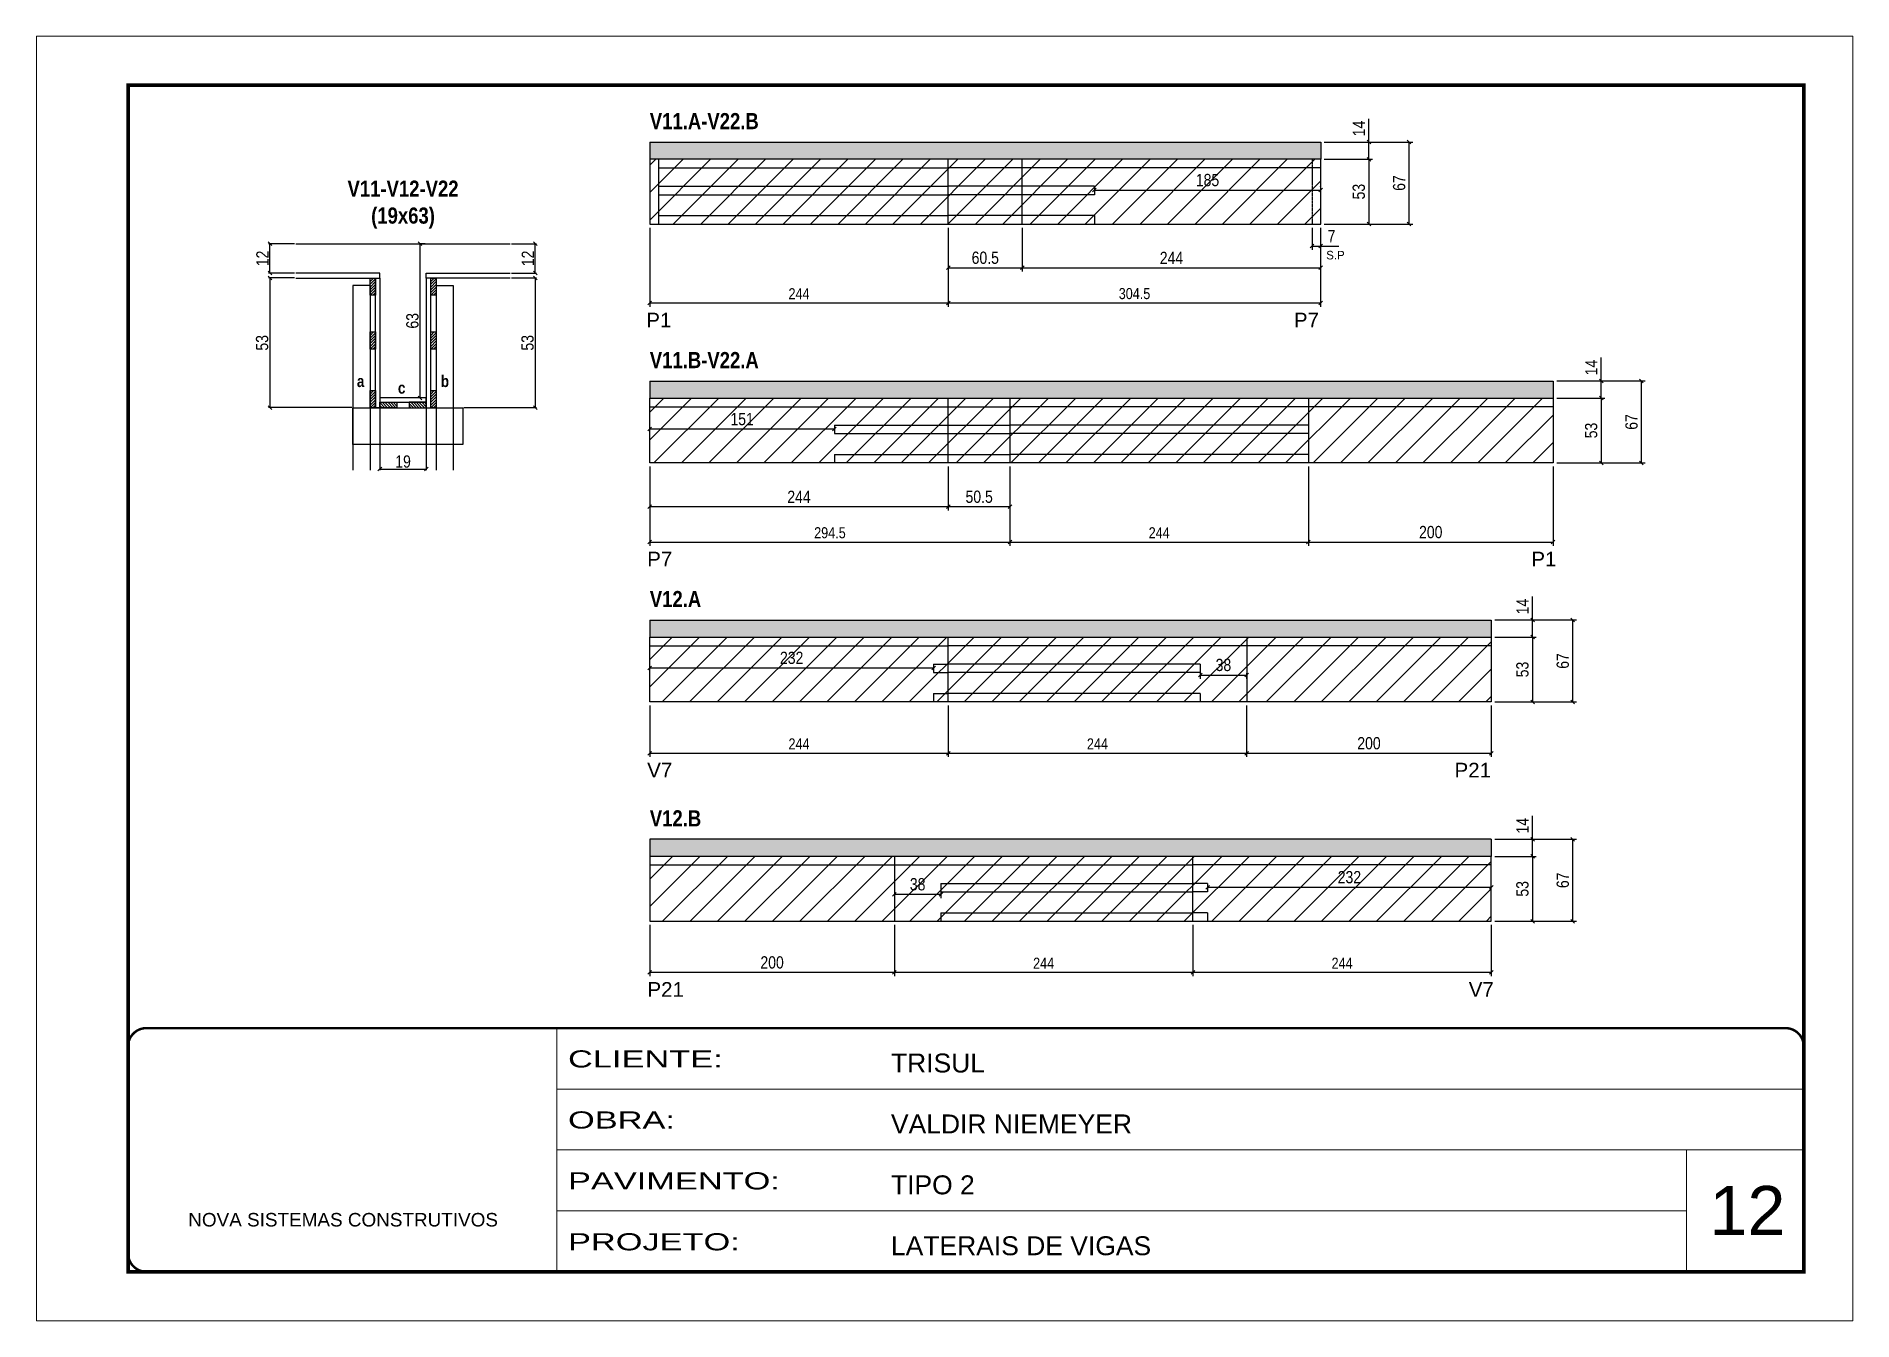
# Model space of a CAD drawing. Extents: x 3330 to 22105, y 1197 to 30204.
# Drawn here: x 17615 to 19100, y 26466 to 27516 of the extents above; entities that cross this region are included whole.
import ezdxf

# ---------------------------------------------------------------- set-up
doc = ezdxf.new("R2010")
doc.units = 0
for name, pattern in [('CONTINUO', [0]), ('DASHED', [0.75, 0.5, -0.25]), ('HIDDEN', [0.375, 0.25, -0.125])]:
    doc.linetypes.add(name, pattern=pattern)
for name, color, linetype in [('5', 5, 'Continuous'), ('COTA', 241, 'Continuous'), ('detalhes', 4, 'Continuous'), ('NOMENCLATURA', 7, 'Continuous'), ('Painéis', 200, 'Continuous'), ('SARR_2.2x7', 40, 'Continuous'), ('texto', 7, 'Continuous')]:
    doc.layers.add(name, color=color, linetype=linetype)
for name, color, linetype, lineweight in [('CARIMBO', 255, 'Continuous', 9), ('CONCRETO', 251, 'Continuous', 25), ('Folhas', 255, 'Continuous', 9), ('Hachura', 251, 'Continuous', 9), ('SARRAFO DE PRESSAO', 251, 'DASHED', 9)]:
    doc.layers.add(name, color=color, linetype=linetype, lineweight=lineweight)
doc.styles.add('ARIAL', font='arial.ttf')
doc.styles.add('COTA TECNICA', font='techl___.ttf', dxfattribs={"height": 10})
doc.styles.add('COTA TECNICA 2X', font='techl___.ttf', dxfattribs={"height": 10})
doc.styles.add('COTA TECNICA-50', font='techl___.ttf', dxfattribs={"height": 9})
doc.styles.add('ROMAS860', font='ROMAS860.SHX')
doc.styles.get("Standard").update_dxf_attribs({"font": 'arial.ttf'})
doc.styles.add('TECNICA', font='techb___.ttf', dxfattribs={"height": 10})
doc.styles.add('Tecnologia', font='')
doc.styles.get('Tecnologia').set_extended_font_data('Forgotten Futurist')
doc.dimstyles.new('COTA PAINEL-50', dxfattribs={"dimtxt": 9, "dimasz": 3, "dimexe": 3, "dimexo": 3, "dimgap": 3, "dimtad": 1, "dimdec": 1, "dimzin": 12, "dimdsep": 46, "dimtxsty": 'COTA TECNICA-50', "dimblk1": 'OBLIQUE', "dimblk2": 'OBLIQUE', "dimsah": 1, "dimcen": 0.9, "dimclrd": 4, "dimclre": 4, "dimclrt": 240, "dimadec": 1, "dimazin": 3, "dimtfac": 1, "dimtdec": 1, "dimtmove": 0, "dimatfit": 3, "dimfxl": 1, "dimtolj": 1, "dimtzin": 12, "dimarcsym": 0})
doc.dimstyles.new('PAINEL', dxfattribs={"dimtxt": 10, "dimasz": 3, "dimexe": 3, "dimexo": 3, "dimgap": 3, "dimtad": 1, "dimdec": 1, "dimzin": 12, "dimdsep": 46, "dimtxsty": 'COTA TECNICA', "dimblk1": 'OBLIQUE', "dimblk2": 'OBLIQUE', "dimsah": 1, "dimcen": 0.9, "dimclrd": 4, "dimclre": 4, "dimclrt": 240, "dimadec": 1, "dimazin": 3, "dimtfac": 1, "dimtdec": 1, "dimtmove": 0, "dimatfit": 3, "dimfxl": 1, "dimtolj": 1, "dimtzin": 12, "dimarcsym": 0})
doc.dimstyles.new('SECAO', dxfattribs={"dimscale": 0.333333, "dimtxt": 5, "dimasz": 9, "dimexe": 3, "dimexo": 3, "dimgap": 3, "dimtad": 1, "dimdec": 1, "dimlfac": 0.5, "dimzin": 12, "dimdsep": 46, "dimtxsty": 'COTA TECNICA 2X', "dimblk1": 'OBLIQUE', "dimblk2": 'OBLIQUE', "dimsah": 1, "dimcen": 0.9, "dimclrd": 4, "dimclre": 4, "dimclrt": 240, "dimadec": 1, "dimazin": 3, "dimtfac": 1, "dimtdec": 1, "dimtmove": 0, "dimatfit": 3, "dimfxl": 1, "dimtolj": 1, "dimtzin": 12, "dimarcsym": 0})

msp = doc.modelspace()

# ---------------------------------------------------------------- texts
at = {"layer": '5', "linetype": 'Continuous'}
for s, rotation, p in [('P1', 359.99996, (18113.25, 27277.99)), ('P7', 359.99996, (18642.74, 27277.99)), ('P7', 0.00004, (18114, 27082.62)), ('P1', 0.00004, (18836.83, 27082.62)), ('V7', 0.00004, (18114, 26910.05)), ('P21', 0.00004, (18774.05, 26910.05)), ('P21', 359.99996, (18114.2, 26730.76)), ('V7', 359.99996, (18785.67, 26730.76))]:
    msp.add_text(s, height=12, rotation=rotation, dxfattribs=at).set_placement(p)
at = {"layer": 'CARIMBO', "style": 'ARIAL'}
msp.add_text('12', height=40, dxfattribs=at).set_placement((18982.42, 26536.12))
at = {"layer": 'detalhes', "style": 'TECNICA'}
for s, p in [('a', (17876.64, 27229.25)), ('b', (17945.25, 27229.24)), ('c', (17910.19, 27223.82))]:
    msp.add_text(s, height=9.6, dxfattribs=at).set_placement(p)
at = {"layer": 'NOMENCLATURA', "style": 'TECNICA'}
for s, p in [('V11.A-V22.B', (18116.12, 27440.05)), ('V11.B-V22.A', (18116.12, 27244.68)), ('V12.A', (18116.12, 27049.31)), ('V12.B', (18116.12, 26870.03))]:
    msp.add_text(s, height=13.2, dxfattribs=at).set_placement(p)
at = {"layer": 'NOMENCLATURA', "insert": (17914.37, 27398.05), "char_height": 13.2, "attachment_point": 2, "style": 'TECNICA'}
msp.add_mtext_dynamic_manual_height_columns('V11-V12-V22\\P(19x63)', width=300.2766, gutter_width=1, heights=[0], dxfattribs=at)
at = {"layer": 'texto', "color": 4, "insert": (18676.68, 27337.04), "char_height": 7, "attachment_point": 5, "style": 'ROMAS860'}
msp.add_mtext('S.P', dxfattribs=at)

# ---------------------------------------------------------------- blocks, each defined once
blk = doc.blocks.new('9999999999')
at = {"color": 30, "linetype": 'CONTINUO'}
for p, q in [((98564.6, 34230.2), (98564.6, 34429.4)), ((98564.6, 34379.6), (99584, 34379.6)), ((98564.6, 34329.8), (99488, 34329.8)), ((99584, 34329.8), (99488, 34329.8)), ((99488, 34329.8), (99488, 34230.2)), ((98564.6, 34280), (99488, 34280))]:
    blk.add_line(p, q, dxfattribs=at)
at = {"color": 30, "linetype": 'CONTINUO', "const_width": 2}
blk.add_lwpolyline([(99584, 34230.2), (99584, 34414.4, 0.414214), (99569, 34429.4), (98229, 34429.4, 0.414214), (98214, 34414.4), (98214, 34245.2, 0.414214), (98229, 34230.2), (99584, 34230.2)], format="xyb", dxfattribs=at)
at = {"layer": 'Folhas'}
blk.add_lwpolyline([(98139, 34190.2), (99624, 34190.2), (99624, 35240.2), (98139, 35240.2)], close=True, dxfattribs=at)
at = {"layer": 'Folhas', "color": 30, "const_width": 3}
blk.add_lwpolyline([(98214, 34230.2), (99584, 34230.2), (99584, 35200.2), (98214, 35200.2)], close=True, dxfattribs=at)
at = {"color": 7, "linetype": 'Continuous', "ltscale": 5, "style": 'ARIAL'}
for s, height, p in [('TRISUL', 15.48, (98837.7, 34393.1)), ('VALDIR NIEMEYER', 15.483, (98837.7, 34343.3)), ('TIPO 2', 15.48, (98837.7, 34293.5)), ('NOVA SISTEMAS CONSTRUTIVOS', 11.059, (98263.2, 34267.2)), ('LATERAIS DE VIGAS', 15.483, (98837.7, 34243.7))]:
    blk.add_text(s, height=height, dxfattribs=at).set_placement(p)
at = {"layer": 'Folhas', "color": 7, "style": 'Tecnologia', "width": 1.5}
for s, p in [('CLIENTE:', (98573.7, 34397.2)), ('OBRA:', (98573.7, 34347.3)), ('PAVIMENTO:', (98573.7, 34297.5)), ('PROJETO:', (98573.7, 34247.7))]:
    blk.add_text(s, height=14, dxfattribs=at).set_placement(p)
blk = doc.blocks.new('_Oblique')
at = {"color": 0, "linetype": 'ByBlock', "lineweight": -2}
blk.add_line((-0.5, -0.5), (0.5, 0.5), dxfattribs=at)
blk = doc.blocks.new('*D1202')
at = {"layer": 'COTA', "color": 4, "lineweight": -2, "transparency": 16777216}
for p, q in [((18003.1, 27318.4), (18023.4, 27318.4)), ((18022.4, 27318.4), (18022.4, 27212.4)), ((17964.2, 27212.4), (18023.4, 27212.4))]:
    blk.add_line(p, q, dxfattribs=at)
at = {"layer": 'Defpoints', "color": 0, "transparency": 16777216}
for p in [(18002.1, 27318.4), (17963.2, 27212.4, 0), (18022.4, 27212.4)]:
    blk.add_point(p, dxfattribs=at)
at = {"layer": 'COTA', "color": 4, "lineweight": -2, "transparency": 16777216, "xscale": 3, "yscale": 3, "zscale": 3}
for p, rotation in [((18022.4, 27318.4), 90), ((18022.4, 27212.4), 270)]:
    blk.add_blockref('_Oblique', p, dxfattribs=dict(at, rotation=rotation))
at = {"layer": 'COTA', "color": 240, "transparency": 16777216, "insert": (18016.2, 27265.4), "char_height": 10, "attachment_point": 5, "rotation": 90, "style": 'COTA TECNICA 2X'}
blk.add_mtext('\\A1;53', dxfattribs=at)
blk = doc.blocks.new('*D1203')
at = {"layer": 'COTA', "color": 4, "lineweight": -2, "transparency": 16777216}
for p, q in [((18003.1, 27346.4), (18023.4, 27346.4)), ((18022.4, 27322.4), (18022.4, 27346.4)), ((18003.1, 27322.4), (18023.4, 27322.4))]:
    blk.add_line(p, q, dxfattribs=at)
at = {"layer": 'Defpoints', "color": 0, "transparency": 16777216}
for p in [(18002.1, 27346.4), (18022.4, 27346.4), (18002.1, 27322.4)]:
    blk.add_point(p, dxfattribs=at)
at = {"layer": 'COTA', "color": 4, "lineweight": -2, "transparency": 16777216, "xscale": 3, "yscale": 3, "zscale": 3}
for p, rotation in [((18022.4, 27346.4), 90), ((18022.4, 27322.4), 270)]:
    blk.add_blockref('_Oblique', p, dxfattribs=dict(at, rotation=rotation))
at = {"layer": 'COTA', "color": 240, "transparency": 16777216, "insert": (18016.4, 27334.4), "char_height": 10, "attachment_point": 5, "rotation": 90, "style": 'COTA TECNICA 2X'}
blk.add_mtext('\\A1;12', dxfattribs=at)
blk = doc.blocks.new('*D1204')
at = {"layer": 'COTA', "color": 4, "lineweight": -2, "transparency": 16777216}
for p, q in [((17825.7, 27318.4), (17804.5, 27318.4)), ((17805.5, 27318.4), (17805.5, 27212.4)), ((17872.4, 27212.4), (17804.5, 27212.4))]:
    blk.add_line(p, q, dxfattribs=at)
at = {"layer": 'Defpoints', "color": 0, "transparency": 16777216}
for p in [(17826.7, 27318.4), (17805.5, 27212.4), (17873.4, 27212.4, 0)]:
    blk.add_point(p, dxfattribs=at)
at = {"layer": 'COTA', "color": 4, "lineweight": -2, "transparency": 16777216, "xscale": 3, "yscale": 3, "zscale": 3}
for p, rotation in [((17805.5, 27318.4), 90), ((17805.5, 27212.4), 270)]:
    blk.add_blockref('_Oblique', p, dxfattribs=dict(at, rotation=rotation))
at = {"layer": 'COTA', "color": 240, "transparency": 16777216, "insert": (17799.2, 27265.4), "char_height": 10, "attachment_point": 5, "rotation": 90, "style": 'COTA TECNICA 2X'}
blk.add_mtext('\\A1;53', dxfattribs=at)
blk = doc.blocks.new('*D1205')
at = {"layer": 'COTA', "color": 4, "lineweight": -2, "transparency": 16777216}
for p, q in [((17932.4, 27346.4), (17927.3, 27346.4)), ((17928.3, 27220.4), (17928.3, 27346.4)), ((17932.4, 27220.4), (17927.3, 27220.4))]:
    blk.add_line(p, q, dxfattribs=at)
at = {"layer": 'Defpoints', "color": 0, "transparency": 16777216}
for p in [(17928.3, 27346.4), (17933.4, 27346.4), (17933.4, 27220.4)]:
    blk.add_point(p, dxfattribs=at)
at = {"layer": 'COTA', "color": 4, "lineweight": -2, "transparency": 16777216, "xscale": 3, "yscale": 3, "zscale": 3}
for p, rotation in [((17928.3, 27346.4), 90), ((17928.3, 27220.4), 270)]:
    blk.add_blockref('_Oblique', p, dxfattribs=dict(at, rotation=rotation))
at = {"layer": 'COTA', "color": 240, "transparency": 16777216, "insert": (17922.1, 27283.4), "char_height": 10, "attachment_point": 5, "rotation": 90, "style": 'COTA TECNICA 2X'}
blk.add_mtext('\\A1;63', dxfattribs=at)
blk = doc.blocks.new('*D1206')
at = {"layer": 'COTA', "color": 4, "lineweight": -2, "transparency": 16777216}
for p, q in [((17825.7, 27346.4), (17804.5, 27346.4)), ((17805.5, 27322.4), (17805.5, 27346.4)), ((17825.7, 27322.4), (17804.5, 27322.4))]:
    blk.add_line(p, q, dxfattribs=at)
at = {"layer": 'Defpoints', "color": 0, "transparency": 16777216}
for p in [(17805.5, 27346.4), (17826.7, 27346.4), (17826.7, 27322.4)]:
    blk.add_point(p, dxfattribs=at)
at = {"layer": 'COTA', "color": 4, "lineweight": -2, "transparency": 16777216, "xscale": 3, "yscale": 3, "zscale": 3}
for p, rotation in [((17805.5, 27346.4), 90), ((17805.5, 27322.4), 270)]:
    blk.add_blockref('_Oblique', p, dxfattribs=dict(at, rotation=rotation))
at = {"layer": 'COTA', "color": 240, "transparency": 16777216, "insert": (17799.4, 27334.4), "char_height": 10, "attachment_point": 5, "rotation": 90, "style": 'COTA TECNICA 2X'}
blk.add_mtext('\\A1;12', dxfattribs=at)
blk = doc.blocks.new('*D1207')
at = {"layer": 'COTA', "color": 4, "lineweight": -2, "transparency": 16777216}
for p, q in [((17895.4, 27211.4), (17895.4, 27161.2)), ((17933.4, 27211.4), (17933.4, 27161.2)), ((17895.4, 27162.2), (17933.4, 27162.2))]:
    blk.add_line(p, q, dxfattribs=at)
at = {"layer": 'Defpoints', "color": 0, "transparency": 16777216}
for p in [(17895.4, 27212.4), (17933.4, 27212.4), (17933.4, 27162.2)]:
    blk.add_point(p, dxfattribs=at)
at = {"layer": 'COTA', "color": 4, "lineweight": -2, "transparency": 16777216, "xscale": 3, "yscale": 3, "zscale": 3, "rotation": 180}
blk.add_blockref('_Oblique', (17895.4, 27162.2), dxfattribs=at)
at = {"layer": 'COTA', "color": 4, "lineweight": -2, "transparency": 16777216, "xscale": 3, "yscale": 3, "zscale": 3}
blk.add_blockref('_Oblique', (17933.4, 27162.2), dxfattribs=at)
at = {"layer": 'COTA', "color": 240, "transparency": 16777216, "insert": (17914.4, 27168.3), "char_height": 10, "attachment_point": 5, "style": 'COTA TECNICA 2X'}
blk.add_mtext('\\A1;19', dxfattribs=at)
blk = doc.blocks.new('*D1208')
at = {"layer": 'COTA', "color": 4, "linetype": 'ByBlock', "lineweight": -2, "transparency": 16777216}
for p, q in [((18360.1, 27359.5), (18360.1, 27294.9)), ((18664.6, 27359.5), (18664.6, 27294.9)), ((18664.6, 27297.9), (18360.1, 27297.9))]:
    blk.add_line(p, q, dxfattribs=at)
at = {"layer": 'Defpoints', "color": 0, "linetype": 'ByBlock', "transparency": 16777216}
for p in [(18360.1, 27362.5), (18664.6, 27362.5), (18360.1, 27297.9)]:
    blk.add_point(p, dxfattribs=at)
at = {"layer": 'COTA', "color": 4, "linetype": 'ByBlock', "lineweight": -2, "transparency": 16777216, "xscale": 3, "yscale": 3, "zscale": 3, "rotation": 180}
blk.add_blockref('_Oblique', (18360.1, 27297.9), dxfattribs=at)
at = {"layer": 'COTA', "color": 4, "linetype": 'ByBlock', "lineweight": -2, "transparency": 16777216, "xscale": 3, "yscale": 3, "zscale": 3}
blk.add_blockref('_Oblique', (18664.6, 27297.9), dxfattribs=at)
at = {"layer": 'COTA', "color": 240, "linetype": 'ByBlock', "transparency": 16777216, "insert": (18512.4, 27305.6), "char_height": 9, "attachment_point": 5, "style": 'COTA TECNICA-50'}
blk.add_mtext('\\A1;304.5', dxfattribs=at)
blk = doc.blocks.new('*D1209')
at = {"layer": 'COTA', "color": 4, "linetype": 'ByBlock', "lineweight": -2, "transparency": 16777216}
for p, q in [((18116.1, 27359.5), (18116.1, 27294.9)), ((18360.1, 27359.5), (18360.1, 27294.9)), ((18360.1, 27297.9), (18116.1, 27297.9))]:
    blk.add_line(p, q, dxfattribs=at)
at = {"layer": 'Defpoints', "color": 0, "linetype": 'ByBlock', "transparency": 16777216}
for p in [(18116.1, 27362.5), (18360.1, 27362.5), (18116.1, 27297.9)]:
    blk.add_point(p, dxfattribs=at)
at = {"layer": 'COTA', "color": 4, "linetype": 'ByBlock', "lineweight": -2, "transparency": 16777216, "xscale": 3, "yscale": 3, "zscale": 3, "rotation": 180}
blk.add_blockref('_Oblique', (18116.1, 27297.9), dxfattribs=at)
at = {"layer": 'COTA', "color": 4, "linetype": 'ByBlock', "lineweight": -2, "transparency": 16777216, "xscale": 3, "yscale": 3, "zscale": 3}
blk.add_blockref('_Oblique', (18360.1, 27297.9), dxfattribs=at)
at = {"layer": 'COTA', "color": 240, "linetype": 'ByBlock', "transparency": 16777216, "insert": (18238.1, 27305.5), "char_height": 9, "attachment_point": 5, "style": 'COTA TECNICA-50'}
blk.add_mtext('\\A1;244', dxfattribs=at)
blk = doc.blocks.new('*D1210')
at = {"layer": 'COTA', "color": 4, "linetype": 'ByBlock', "lineweight": -2, "transparency": 16777216}
for p, q in [((18360.1, 27359.5), (18360.1, 27323.8)), ((18420.6, 27359.5), (18420.6, 27323.8)), ((18360.1, 27326.8), (18420.6, 27326.8))]:
    blk.add_line(p, q, dxfattribs=at)
at = {"layer": 'Defpoints', "color": 0, "linetype": 'ByBlock', "transparency": 16777216}
for p in [(18360.1, 27362.5), (18420.6, 27362.5), (18420.6, 27326.8)]:
    blk.add_point(p, dxfattribs=at)
at = {"layer": 'COTA', "color": 4, "linetype": 'ByBlock', "lineweight": -2, "transparency": 16777216, "xscale": 3, "yscale": 3, "zscale": 3, "rotation": 180}
blk.add_blockref('_Oblique', (18360.1, 27326.8), dxfattribs=at)
at = {"layer": 'COTA', "color": 4, "linetype": 'ByBlock', "lineweight": -2, "transparency": 16777216, "xscale": 3, "yscale": 3, "zscale": 3}
blk.add_blockref('_Oblique', (18420.6, 27326.8), dxfattribs=at)
at = {"layer": 'COTA', "color": 240, "linetype": 'ByBlock', "transparency": 16777216, "insert": (18390.4, 27334.9), "char_height": 10, "attachment_point": 5, "style": 'COTA TECNICA'}
blk.add_mtext('\\A1;60.5', dxfattribs=at)
blk = doc.blocks.new('*D1211')
at = {"layer": 'COTA', "color": 4, "linetype": 'ByBlock', "lineweight": -2, "transparency": 16777216}
for p, q in [((18420.6, 27359.5), (18420.6, 27323.8)), ((18664.6, 27359.5), (18664.6, 27323.8)), ((18420.6, 27326.8), (18664.6, 27326.8))]:
    blk.add_line(p, q, dxfattribs=at)
at = {"layer": 'Defpoints', "color": 0, "linetype": 'ByBlock', "transparency": 16777216}
for p in [(18420.6, 27362.5), (18664.6, 27362.5), (18664.6, 27326.8)]:
    blk.add_point(p, dxfattribs=at)
at = {"layer": 'COTA', "color": 4, "linetype": 'ByBlock', "lineweight": -2, "transparency": 16777216, "xscale": 3, "yscale": 3, "zscale": 3, "rotation": 180}
blk.add_blockref('_Oblique', (18420.6, 27326.8), dxfattribs=at)
at = {"layer": 'COTA', "color": 4, "linetype": 'ByBlock', "lineweight": -2, "transparency": 16777216, "xscale": 3, "yscale": 3, "zscale": 3}
blk.add_blockref('_Oblique', (18664.6, 27326.8), dxfattribs=at)
at = {"layer": 'COTA', "color": 240, "linetype": 'ByBlock', "transparency": 16777216, "insert": (18542.6, 27334.8), "char_height": 10, "attachment_point": 5, "style": 'COTA TECNICA'}
blk.add_mtext('\\A1;244', dxfattribs=at)
blk = doc.blocks.new('*D1212')
at = {"layer": 'COTA', "color": 4, "linetype": 'ByBlock', "lineweight": -2, "transparency": 16777216}
for p, q in [((18667.6, 27415.5), (18707, 27415.5)), ((18704, 27415.5), (18704, 27362.5)), ((18667.6, 27362.5), (18707, 27362.5))]:
    blk.add_line(p, q, dxfattribs=at)
at = {"layer": 'Defpoints', "color": 0, "linetype": 'ByBlock', "transparency": 16777216}
for p in [(18664.6, 27415.5), (18664.6, 27362.5), (18704, 27362.5)]:
    blk.add_point(p, dxfattribs=at)
at = {"layer": 'COTA', "color": 4, "linetype": 'ByBlock', "lineweight": -2, "transparency": 16777216, "xscale": 3, "yscale": 3, "zscale": 3}
for p, rotation in [((18704, 27415.5), 90), ((18704, 27362.5), 270)]:
    blk.add_blockref('_Oblique', p, dxfattribs=dict(at, rotation=rotation))
at = {"layer": 'COTA', "color": 240, "linetype": 'ByBlock', "transparency": 16777216, "insert": (18695.8, 27389), "char_height": 10, "attachment_point": 5, "rotation": 90, "style": 'COTA TECNICA'}
blk.add_mtext('\\A1;53', dxfattribs=at)
blk = doc.blocks.new('*D1213')
at = {"layer": 'COTA', "color": 4, "linetype": 'ByBlock', "lineweight": -2, "transparency": 16777216}
for p, q in [((18704, 27429.5), (18704, 27448.6)), ((18667.6, 27429.5), (18707, 27429.5)), ((18704, 27415.5), (18704, 27429.5)), ((18667.6, 27415.5), (18707, 27415.5))]:
    blk.add_line(p, q, dxfattribs=at)
at = {"layer": 'Defpoints', "color": 0, "linetype": 'ByBlock', "transparency": 16777216}
for p in [(18664.6, 27429.5), (18704, 27429.5), (18664.6, 27415.5)]:
    blk.add_point(p, dxfattribs=at)
at = {"layer": 'COTA', "color": 4, "linetype": 'ByBlock', "lineweight": -2, "transparency": 16777216, "xscale": 3, "yscale": 3, "zscale": 3}
for p, rotation in [((18704, 27429.5), 90), ((18704, 27415.5), 270)]:
    blk.add_blockref('_Oblique', p, dxfattribs=dict(at, rotation=rotation))
at = {"layer": 'COTA', "color": 240, "linetype": 'ByBlock', "transparency": 16777216, "insert": (18695.9, 27440.6), "char_height": 10, "attachment_point": 5, "rotation": 90, "style": 'COTA TECNICA'}
blk.add_mtext('\\A1;14', dxfattribs=at)
blk = doc.blocks.new('*D1214')
at = {"layer": 'COTA', "color": 4, "linetype": 'ByBlock', "lineweight": -2, "transparency": 16777216}
for p, q in [((18667.6, 27429.5), (18739.9, 27429.5)), ((18736.9, 27362.5), (18736.9, 27429.5)), ((18667.6, 27362.5), (18739.9, 27362.5))]:
    blk.add_line(p, q, dxfattribs=at)
at = {"layer": 'Defpoints', "color": 0, "linetype": 'ByBlock', "transparency": 16777216}
for p in [(18664.6, 27429.5), (18736.9, 27429.5), (18664.6, 27362.5)]:
    blk.add_point(p, dxfattribs=at)
at = {"layer": 'COTA', "color": 4, "linetype": 'ByBlock', "lineweight": -2, "transparency": 16777216, "xscale": 3, "yscale": 3, "zscale": 3}
for p, rotation in [((18736.9, 27429.5), 90), ((18736.9, 27362.5), 270)]:
    blk.add_blockref('_Oblique', p, dxfattribs=dict(at, rotation=rotation))
at = {"layer": 'COTA', "color": 240, "linetype": 'ByBlock', "transparency": 16777216, "insert": (18728.8, 27396), "char_height": 10, "attachment_point": 5, "rotation": 90, "style": 'COTA TECNICA'}
blk.add_mtext('\\A1;67', dxfattribs=at)
blk = doc.blocks.new('*D1215')
at = {"layer": 'COTA', "color": 4, "linetype": 'ByBlock', "lineweight": -2, "transparency": 16777216}
for p, q in [((18479.6, 27393), (18479.6, 27393.3)), ((18479.6, 27390.3), (18664.6, 27390.3)), ((18664.6, 27393), (18664.6, 27393.3))]:
    blk.add_line(p, q, dxfattribs=at)
at = {"layer": 'Defpoints', "color": 0, "linetype": 'ByBlock', "transparency": 16777216}
for p in [(18479.6, 27390), (18664.6, 27390.3), (18664.6, 27390)]:
    blk.add_point(p, dxfattribs=at)
at = {"layer": 'COTA', "color": 4, "linetype": 'ByBlock', "lineweight": -2, "transparency": 16777216, "xscale": 3, "yscale": 3, "zscale": 3, "rotation": 180}
blk.add_blockref('_Oblique', (18479.6, 27390.3), dxfattribs=at)
at = {"layer": 'COTA', "color": 4, "linetype": 'ByBlock', "lineweight": -2, "transparency": 16777216, "xscale": 3, "yscale": 3, "zscale": 3}
blk.add_blockref('_Oblique', (18664.6, 27390.3), dxfattribs=at)
at = {"layer": 'COTA', "color": 240, "linetype": 'ByBlock', "transparency": 16777216, "insert": (18572.1, 27398.4), "char_height": 10, "attachment_point": 5, "style": 'COTA TECNICA'}
blk.add_mtext('\\A1;185', dxfattribs=at)
blk = doc.blocks.new('*D1216')
at = {"layer": 'COTA', "color": 4, "linetype": 'ByBlock', "lineweight": -2, "transparency": 16777216}
for p, q in [((18657.6, 27359.5), (18657.6, 27341.5)), ((18664.6, 27359.5), (18664.6, 27341.5)), ((18657.6, 27344.5), (18664.6, 27344.5)), ((18664.6, 27344.5), (18679.4, 27344.5))]:
    blk.add_line(p, q, dxfattribs=at)
at = {"layer": 'Defpoints', "color": 0, "linetype": 'ByBlock', "transparency": 16777216}
for p in [(18657.6, 27362.5), (18664.6, 27362.5), (18664.6, 27344.5)]:
    blk.add_point(p, dxfattribs=at)
at = {"layer": 'COTA', "color": 4, "linetype": 'ByBlock', "lineweight": -2, "transparency": 16777216, "xscale": 3, "yscale": 3, "zscale": 3, "rotation": 180}
blk.add_blockref('_Oblique', (18657.6, 27344.5), dxfattribs=at)
at = {"layer": 'COTA', "color": 4, "linetype": 'ByBlock', "lineweight": -2, "transparency": 16777216, "xscale": 3, "yscale": 3, "zscale": 3}
blk.add_blockref('_Oblique', (18664.6, 27344.5), dxfattribs=at)
at = {"layer": 'COTA', "color": 240, "linetype": 'ByBlock', "transparency": 16777216, "insert": (18673.5, 27352.6), "char_height": 10, "attachment_point": 5, "style": 'COTA TECNICA'}
blk.add_mtext('\\A1;7', dxfattribs=at)
blk = doc.blocks.new('*D1217')
at = {"layer": 'COTA', "color": 4, "linetype": 'ByBlock', "lineweight": -2, "transparency": 16777216}
for p, q in [((18116.1, 27164.2), (18116.1, 27099.5)), ((18410.6, 27164.2), (18410.6, 27099.5)), ((18116.1, 27102.5), (18410.6, 27102.5))]:
    blk.add_line(p, q, dxfattribs=at)
at = {"layer": 'Defpoints', "color": 0, "linetype": 'ByBlock', "transparency": 16777216}
for p in [(18116.1, 27167.2), (18410.6, 27167.2), (18410.6, 27102.5)]:
    blk.add_point(p, dxfattribs=at)
at = {"layer": 'COTA', "color": 4, "linetype": 'ByBlock', "lineweight": -2, "transparency": 16777216, "xscale": 3, "yscale": 3, "zscale": 3, "rotation": 180}
blk.add_blockref('_Oblique', (18116.1, 27102.5), dxfattribs=at)
at = {"layer": 'COTA', "color": 4, "linetype": 'ByBlock', "lineweight": -2, "transparency": 16777216, "xscale": 3, "yscale": 3, "zscale": 3}
blk.add_blockref('_Oblique', (18410.6, 27102.5), dxfattribs=at)
at = {"layer": 'COTA', "color": 240, "linetype": 'ByBlock', "transparency": 16777216, "insert": (18263.4, 27110.1), "char_height": 9, "attachment_point": 5, "style": 'COTA TECNICA-50'}
blk.add_mtext('\\A1;294.5', dxfattribs=at)
blk = doc.blocks.new('*D1218')
at = {"layer": 'COTA', "color": 4, "linetype": 'ByBlock', "lineweight": -2, "transparency": 16777216}
for p, q in [((18410.6, 27164.2), (18410.6, 27099.5)), ((18654.6, 27164.2), (18654.6, 27099.5)), ((18410.6, 27102.5), (18654.6, 27102.5))]:
    blk.add_line(p, q, dxfattribs=at)
at = {"layer": 'Defpoints', "color": 0, "linetype": 'ByBlock', "transparency": 16777216}
for p in [(18410.6, 27167.2), (18654.6, 27167.2), (18654.6, 27102.5)]:
    blk.add_point(p, dxfattribs=at)
at = {"layer": 'COTA', "color": 4, "linetype": 'ByBlock', "lineweight": -2, "transparency": 16777216, "xscale": 3, "yscale": 3, "zscale": 3, "rotation": 180}
blk.add_blockref('_Oblique', (18410.6, 27102.5), dxfattribs=at)
at = {"layer": 'COTA', "color": 4, "linetype": 'ByBlock', "lineweight": -2, "transparency": 16777216, "xscale": 3, "yscale": 3, "zscale": 3}
blk.add_blockref('_Oblique', (18654.6, 27102.5), dxfattribs=at)
at = {"layer": 'COTA', "color": 240, "linetype": 'ByBlock', "transparency": 16777216, "insert": (18532.6, 27110.1), "char_height": 9, "attachment_point": 5, "style": 'COTA TECNICA-50'}
blk.add_mtext('\\A1;244', dxfattribs=at)
blk = doc.blocks.new('*D1219')
at = {"layer": 'COTA', "color": 4, "linetype": 'ByBlock', "lineweight": -2, "transparency": 16777216}
for p, q in [((18360.1, 27164.2), (18360.1, 27128.4)), ((18410.6, 27164.2), (18410.6, 27128.4)), ((18410.6, 27131.4), (18360.1, 27131.4))]:
    blk.add_line(p, q, dxfattribs=at)
at = {"layer": 'Defpoints', "color": 0, "linetype": 'ByBlock', "transparency": 16777216}
for p in [(18360.1, 27167.2), (18410.6, 27167.2), (18360.1, 27131.4)]:
    blk.add_point(p, dxfattribs=at)
at = {"layer": 'COTA', "color": 4, "linetype": 'ByBlock', "lineweight": -2, "transparency": 16777216, "xscale": 3, "yscale": 3, "zscale": 3, "rotation": 180}
blk.add_blockref('_Oblique', (18360.1, 27131.4), dxfattribs=at)
at = {"layer": 'COTA', "color": 4, "linetype": 'ByBlock', "lineweight": -2, "transparency": 16777216, "xscale": 3, "yscale": 3, "zscale": 3}
blk.add_blockref('_Oblique', (18410.6, 27131.4), dxfattribs=at)
at = {"layer": 'COTA', "color": 240, "linetype": 'ByBlock', "transparency": 16777216, "insert": (18385.4, 27139.5), "char_height": 10, "attachment_point": 5, "style": 'COTA TECNICA'}
blk.add_mtext('\\A1;50.5', dxfattribs=at)
blk = doc.blocks.new('*D1220')
at = {"layer": 'COTA', "color": 4, "linetype": 'ByBlock', "lineweight": -2, "transparency": 16777216}
for p, q in [((18116.1, 27164.2), (18116.1, 27128.4)), ((18360.1, 27164.2), (18360.1, 27128.4)), ((18360.1, 27131.4), (18116.1, 27131.4))]:
    blk.add_line(p, q, dxfattribs=at)
at = {"layer": 'Defpoints', "color": 0, "linetype": 'ByBlock', "transparency": 16777216}
for p in [(18116.1, 27167.2), (18360.1, 27167.2), (18116.1, 27131.4)]:
    blk.add_point(p, dxfattribs=at)
at = {"layer": 'COTA', "color": 4, "linetype": 'ByBlock', "lineweight": -2, "transparency": 16777216, "xscale": 3, "yscale": 3, "zscale": 3, "rotation": 180}
blk.add_blockref('_Oblique', (18116.1, 27131.4), dxfattribs=at)
at = {"layer": 'COTA', "color": 4, "linetype": 'ByBlock', "lineweight": -2, "transparency": 16777216, "xscale": 3, "yscale": 3, "zscale": 3}
blk.add_blockref('_Oblique', (18360.1, 27131.4), dxfattribs=at)
at = {"layer": 'COTA', "color": 240, "linetype": 'ByBlock', "transparency": 16777216, "insert": (18238.1, 27139.5), "char_height": 10, "attachment_point": 5, "style": 'COTA TECNICA'}
blk.add_mtext('\\A1;244', dxfattribs=at)
blk = doc.blocks.new('*D1221')
at = {"layer": 'COTA', "color": 4, "linetype": 'ByBlock', "lineweight": -2, "transparency": 16777216}
for p, q in [((18116.1, 27197.7), (18116.1, 27197.9)), ((18267.1, 27194.9), (18116.1, 27194.9)), ((18267.1, 27197.7), (18267.1, 27197.9))]:
    blk.add_line(p, q, dxfattribs=at)
at = {"layer": 'Defpoints', "color": 0, "linetype": 'ByBlock', "transparency": 16777216}
for p in [(18116.1, 27194.9), (18116.1, 27194.7), (18267.1, 27194.7)]:
    blk.add_point(p, dxfattribs=at)
at = {"layer": 'COTA', "color": 4, "linetype": 'ByBlock', "lineweight": -2, "transparency": 16777216, "xscale": 3, "yscale": 3, "zscale": 3, "rotation": 180}
blk.add_blockref('_Oblique', (18116.1, 27194.9), dxfattribs=at)
at = {"layer": 'COTA', "color": 4, "linetype": 'ByBlock', "lineweight": -2, "transparency": 16777216, "xscale": 3, "yscale": 3, "zscale": 3}
blk.add_blockref('_Oblique', (18267.1, 27194.9), dxfattribs=at)
at = {"layer": 'COTA', "color": 240, "linetype": 'ByBlock', "transparency": 16777216, "insert": (18191.6, 27203), "char_height": 10, "attachment_point": 5, "style": 'COTA TECNICA'}
blk.add_mtext('\\A1;151', dxfattribs=at)
blk = doc.blocks.new('*D1222')
at = {"layer": 'COTA', "color": 4, "linetype": 'ByBlock', "lineweight": -2, "transparency": 16777216}
for p, q in [((18857.6, 27220.2), (18897, 27220.2)), ((18894, 27220.2), (18894, 27167.2)), ((18857.6, 27167.2), (18897, 27167.2))]:
    blk.add_line(p, q, dxfattribs=at)
at = {"layer": 'Defpoints', "color": 0, "linetype": 'ByBlock', "transparency": 16777216}
for p in [(18854.6, 27220.2), (18854.6, 27167.2), (18894, 27167.2)]:
    blk.add_point(p, dxfattribs=at)
at = {"layer": 'COTA', "color": 4, "linetype": 'ByBlock', "lineweight": -2, "transparency": 16777216, "xscale": 3, "yscale": 3, "zscale": 3}
for p, rotation in [((18894, 27220.2), 90), ((18894, 27167.2), 270)]:
    blk.add_blockref('_Oblique', p, dxfattribs=dict(at, rotation=rotation))
at = {"layer": 'COTA', "color": 240, "linetype": 'ByBlock', "transparency": 16777216, "insert": (18885.8, 27193.7), "char_height": 10, "attachment_point": 5, "rotation": 90, "style": 'COTA TECNICA'}
blk.add_mtext('\\A1;53', dxfattribs=at)
blk = doc.blocks.new('*D1223')
at = {"layer": 'COTA', "color": 4, "linetype": 'ByBlock', "lineweight": -2, "transparency": 16777216}
for p, q in [((18894, 27234.2), (18894, 27253.3)), ((18857.6, 27234.2), (18897, 27234.2)), ((18857.6, 27220.2), (18897, 27220.2)), ((18894, 27220.2), (18894, 27234.2))]:
    blk.add_line(p, q, dxfattribs=at)
at = {"layer": 'Defpoints', "color": 0, "linetype": 'ByBlock', "transparency": 16777216}
for p in [(18854.6, 27234.2), (18854.6, 27220.2), (18894, 27234.2)]:
    blk.add_point(p, dxfattribs=at)
at = {"layer": 'COTA', "color": 4, "linetype": 'ByBlock', "lineweight": -2, "transparency": 16777216, "xscale": 3, "yscale": 3, "zscale": 3}
for p, rotation in [((18894, 27234.2), 90), ((18894, 27220.2), 270)]:
    blk.add_blockref('_Oblique', p, dxfattribs=dict(at, rotation=rotation))
at = {"layer": 'COTA', "color": 240, "linetype": 'ByBlock', "transparency": 16777216, "insert": (18885.9, 27245.2), "char_height": 10, "attachment_point": 5, "rotation": 90, "style": 'COTA TECNICA'}
blk.add_mtext('\\A1;14', dxfattribs=at)
blk = doc.blocks.new('*D1224')
at = {"layer": 'COTA', "color": 4, "linetype": 'ByBlock', "lineweight": -2, "transparency": 16777216}
for p, q in [((18857.6, 27234.2), (18929.9, 27234.2)), ((18926.9, 27167.2), (18926.9, 27234.2)), ((18857.6, 27167.2), (18929.9, 27167.2))]:
    blk.add_line(p, q, dxfattribs=at)
at = {"layer": 'Defpoints', "color": 0, "linetype": 'ByBlock', "transparency": 16777216}
for p in [(18854.6, 27234.2), (18926.9, 27234.2), (18854.6, 27167.2)]:
    blk.add_point(p, dxfattribs=at)
at = {"layer": 'COTA', "color": 4, "linetype": 'ByBlock', "lineweight": -2, "transparency": 16777216, "xscale": 3, "yscale": 3, "zscale": 3}
for p, rotation in [((18926.9, 27234.2), 90), ((18926.9, 27167.2), 270)]:
    blk.add_blockref('_Oblique', p, dxfattribs=dict(at, rotation=rotation))
at = {"layer": 'COTA', "color": 240, "linetype": 'ByBlock', "transparency": 16777216, "insert": (18918.8, 27200.7), "char_height": 10, "attachment_point": 5, "rotation": 90, "style": 'COTA TECNICA'}
blk.add_mtext('\\A1;67', dxfattribs=at)
blk = doc.blocks.new('*D1225')
at = {"layer": 'COTA', "color": 4, "linetype": 'ByBlock', "lineweight": -2, "transparency": 16777216}
for p, q in [((18116.1, 26968.8), (18116.1, 26926.9)), ((18360.1, 26968.8), (18360.1, 26926.9)), ((18116.1, 26929.9), (18360.1, 26929.9))]:
    blk.add_line(p, q, dxfattribs=at)
at = {"layer": 'Defpoints', "color": 0, "linetype": 'ByBlock', "transparency": 16777216}
for p in [(18116.1, 26971.8), (18360.1, 26971.8), (18360.1, 26929.9)]:
    blk.add_point(p, dxfattribs=at)
at = {"layer": 'COTA', "color": 4, "linetype": 'ByBlock', "lineweight": -2, "transparency": 16777216, "xscale": 3, "yscale": 3, "zscale": 3, "rotation": 180}
blk.add_blockref('_Oblique', (18116.1, 26929.9), dxfattribs=at)
at = {"layer": 'COTA', "color": 4, "linetype": 'ByBlock', "lineweight": -2, "transparency": 16777216, "xscale": 3, "yscale": 3, "zscale": 3}
blk.add_blockref('_Oblique', (18360.1, 26929.9), dxfattribs=at)
at = {"layer": 'COTA', "color": 240, "linetype": 'ByBlock', "transparency": 16777216, "insert": (18238.1, 26937.5), "char_height": 9, "attachment_point": 5, "style": 'COTA TECNICA-50'}
blk.add_mtext('\\A1;244', dxfattribs=at)
blk = doc.blocks.new('*D1226')
at = {"layer": 'COTA', "color": 4, "linetype": 'ByBlock', "lineweight": -2, "transparency": 16777216}
for p, q in [((18360.1, 26968.8), (18360.1, 26926.9)), ((18604.1, 26968.8), (18604.1, 26926.9)), ((18360.1, 26929.9), (18604.1, 26929.9))]:
    blk.add_line(p, q, dxfattribs=at)
at = {"layer": 'Defpoints', "color": 0, "linetype": 'ByBlock', "transparency": 16777216}
for p in [(18360.1, 26971.8), (18604.1, 26971.8), (18604.1, 26929.9)]:
    blk.add_point(p, dxfattribs=at)
at = {"layer": 'COTA', "color": 4, "linetype": 'ByBlock', "lineweight": -2, "transparency": 16777216, "xscale": 3, "yscale": 3, "zscale": 3, "rotation": 180}
blk.add_blockref('_Oblique', (18360.1, 26929.9), dxfattribs=at)
at = {"layer": 'COTA', "color": 4, "linetype": 'ByBlock', "lineweight": -2, "transparency": 16777216, "xscale": 3, "yscale": 3, "zscale": 3}
blk.add_blockref('_Oblique', (18604.1, 26929.9), dxfattribs=at)
at = {"layer": 'COTA', "color": 240, "linetype": 'ByBlock', "transparency": 16777216, "insert": (18482.1, 26937.5), "char_height": 9, "attachment_point": 5, "style": 'COTA TECNICA-50'}
blk.add_mtext('\\A1;244', dxfattribs=at)
blk = doc.blocks.new('*D479')
at = {"layer": 'COTA', "color": 4, "linetype": 'ByBlock', "lineweight": -2, "transparency": 16777216}
for p, q in [((18116.1, 27002.3), (18116.1, 27002.5)), ((18348.1, 26999.5), (18116.1, 26999.5)), ((18348.1, 27002.3), (18348.1, 27002.5))]:
    blk.add_line(p, q, dxfattribs=at)
at = {"layer": 'Defpoints', "color": 0, "linetype": 'ByBlock', "transparency": 16777216}
for p in [(18116.1, 26999.5), (18116.1, 26999.3), (18348.1, 26999.3)]:
    blk.add_point(p, dxfattribs=at)
at = {"layer": 'COTA', "color": 4, "linetype": 'ByBlock', "lineweight": -2, "transparency": 16777216, "xscale": 3, "yscale": 3, "zscale": 3, "rotation": 180}
blk.add_blockref('_Oblique', (18116.1, 26999.5), dxfattribs=at)
at = {"layer": 'COTA', "color": 4, "linetype": 'ByBlock', "lineweight": -2, "transparency": 16777216, "xscale": 3, "yscale": 3, "zscale": 3}
blk.add_blockref('_Oblique', (18348.1, 26999.5), dxfattribs=at)
at = {"layer": 'COTA', "color": 240, "linetype": 'ByBlock', "transparency": 16777216, "insert": (18232.1, 27007.8), "char_height": 10, "attachment_point": 5, "style": 'COTA TECNICA'}
blk.add_mtext('\\A1;232', dxfattribs=at)
blk = doc.blocks.new('*D480')
at = {"layer": 'COTA', "color": 4, "linetype": 'ByBlock', "lineweight": -2, "transparency": 16777216}
for p, q in [((18807.1, 27024.8), (18840.8, 27024.8)), ((18837.8, 27024.8), (18837.8, 26971.8)), ((18807.1, 26971.8), (18840.8, 26971.8))]:
    blk.add_line(p, q, dxfattribs=at)
at = {"layer": 'Defpoints', "color": 0, "linetype": 'ByBlock', "transparency": 16777216}
for p in [(18804.1, 27024.8), (18804.1, 26971.8), (18837.8, 26971.8)]:
    blk.add_point(p, dxfattribs=at)
at = {"layer": 'COTA', "color": 4, "linetype": 'ByBlock', "lineweight": -2, "transparency": 16777216, "xscale": 3, "yscale": 3, "zscale": 3}
for p, rotation in [((18837.8, 27024.8), 90), ((18837.8, 26971.8), 270)]:
    blk.add_blockref('_Oblique', p, dxfattribs=dict(at, rotation=rotation))
at = {"layer": 'COTA', "color": 240, "linetype": 'ByBlock', "transparency": 16777216, "insert": (18829.6, 26998.3), "char_height": 10, "attachment_point": 5, "rotation": 90, "style": 'COTA TECNICA'}
blk.add_mtext('\\A1;53', dxfattribs=at)
blk = doc.blocks.new('*D481')
at = {"layer": 'COTA', "color": 4, "linetype": 'ByBlock', "lineweight": -2, "transparency": 16777216}
for p, q in [((18837.8, 27038.8), (18837.8, 27057.9)), ((18807.1, 27038.8), (18840.8, 27038.8)), ((18837.8, 27024.8), (18837.8, 27038.8)), ((18807.1, 27024.8), (18840.8, 27024.8))]:
    blk.add_line(p, q, dxfattribs=at)
at = {"layer": 'Defpoints', "color": 0, "linetype": 'ByBlock', "transparency": 16777216}
for p in [(18804.1, 27038.8), (18837.8, 27038.8), (18804.1, 27024.8)]:
    blk.add_point(p, dxfattribs=at)
at = {"layer": 'COTA', "color": 4, "linetype": 'ByBlock', "lineweight": -2, "transparency": 16777216, "xscale": 3, "yscale": 3, "zscale": 3}
for p, rotation in [((18837.8, 27038.8), 90), ((18837.8, 27024.8), 270)]:
    blk.add_blockref('_Oblique', p, dxfattribs=dict(at, rotation=rotation))
at = {"layer": 'COTA', "color": 240, "linetype": 'ByBlock', "transparency": 16777216, "insert": (18829.7, 27049.8), "char_height": 10, "attachment_point": 5, "rotation": 90, "style": 'COTA TECNICA'}
blk.add_mtext('\\A1;14', dxfattribs=at)
blk = doc.blocks.new('*D482')
at = {"layer": 'COTA', "color": 4, "linetype": 'ByBlock', "lineweight": -2, "transparency": 16777216}
for p, q in [((18807.1, 27038.8), (18873.7, 27038.8)), ((18870.7, 26971.8), (18870.7, 27038.8)), ((18807.1, 26971.8), (18873.7, 26971.8))]:
    blk.add_line(p, q, dxfattribs=at)
at = {"layer": 'Defpoints', "color": 0, "linetype": 'ByBlock', "transparency": 16777216}
for p in [(18804.1, 27038.8), (18870.7, 27038.8), (18804.1, 26971.8)]:
    blk.add_point(p, dxfattribs=at)
at = {"layer": 'COTA', "color": 4, "linetype": 'ByBlock', "lineweight": -2, "transparency": 16777216, "xscale": 3, "yscale": 3, "zscale": 3}
for p, rotation in [((18870.7, 27038.8), 90), ((18870.7, 26971.8), 270)]:
    blk.add_blockref('_Oblique', p, dxfattribs=dict(at, rotation=rotation))
at = {"layer": 'COTA', "color": 240, "linetype": 'ByBlock', "transparency": 16777216, "insert": (18862.6, 27005.3), "char_height": 10, "attachment_point": 5, "rotation": 90, "style": 'COTA TECNICA'}
blk.add_mtext('\\A1;67', dxfattribs=at)
blk = doc.blocks.new('*D434')
at = {"layer": 'COTA', "color": 4, "linetype": 'ByBlock', "lineweight": -2, "transparency": 16777216}
for p, q in [((18654.6, 27164.2), (18654.6, 27099.5)), ((18854.6, 27164.2), (18854.6, 27099.5)), ((18654.6, 27102.5), (18854.6, 27102.5))]:
    blk.add_line(p, q, dxfattribs=at)
at = {"layer": 'Defpoints', "color": 0, "linetype": 'ByBlock', "transparency": 16777216}
for p in [(18654.6, 27167.2), (18854.6, 27167.2), (18854.6, 27102.5)]:
    blk.add_point(p, dxfattribs=at)
at = {"layer": 'COTA', "color": 4, "linetype": 'ByBlock', "lineweight": -2, "transparency": 16777216, "xscale": 3, "yscale": 3, "zscale": 3, "rotation": 180}
blk.add_blockref('_Oblique', (18654.6, 27102.5), dxfattribs=at)
at = {"layer": 'COTA', "color": 4, "linetype": 'ByBlock', "lineweight": -2, "transparency": 16777216, "xscale": 3, "yscale": 3, "zscale": 3}
blk.add_blockref('_Oblique', (18854.6, 27102.5), dxfattribs=at)
at = {"layer": 'COTA', "color": 240, "linetype": 'ByBlock', "transparency": 16777216, "insert": (18754.6, 27110.6), "char_height": 10, "attachment_point": 5, "style": 'COTA TECNICA'}
blk.add_mtext('\\A1;200', dxfattribs=at)
blk = doc.blocks.new('*D435')
at = {"layer": 'COTA', "color": 4, "linetype": 'ByBlock', "lineweight": -2, "transparency": 16777216}
for p, q in [((18566.1, 26996.3), (18566.1, 26990.8)), ((18566.1, 26993.8), (18604.1, 26993.8)), ((18604.1, 26995.3), (18604.1, 26990.8))]:
    blk.add_line(p, q, dxfattribs=at)
at = {"layer": 'Defpoints', "color": 0, "linetype": 'ByBlock', "transparency": 16777216}
for p in [(18566.1, 26999.3), (18604.1, 26998.3), (18604.1, 26993.8)]:
    blk.add_point(p, dxfattribs=at)
at = {"layer": 'COTA', "color": 4, "linetype": 'ByBlock', "lineweight": -2, "transparency": 16777216, "xscale": 3, "yscale": 3, "zscale": 3, "rotation": 180}
blk.add_blockref('_Oblique', (18566.1, 26993.8), dxfattribs=at)
at = {"layer": 'COTA', "color": 4, "linetype": 'ByBlock', "lineweight": -2, "transparency": 16777216, "xscale": 3, "yscale": 3, "zscale": 3}
blk.add_blockref('_Oblique', (18604.1, 26993.8), dxfattribs=at)
at = {"layer": 'COTA', "color": 240, "linetype": 'ByBlock', "transparency": 16777216, "insert": (18585.1, 27002), "char_height": 10, "attachment_point": 5, "style": 'COTA TECNICA'}
blk.add_mtext('\\A1;38', dxfattribs=at)
blk = doc.blocks.new('*D436')
at = {"layer": 'COTA', "color": 4, "linetype": 'ByBlock', "lineweight": -2, "transparency": 16777216}
for p, q in [((18604.1, 26968.8), (18604.1, 26926.9)), ((18804.1, 26968.8), (18804.1, 26926.9)), ((18604.1, 26929.9), (18804.1, 26929.9))]:
    blk.add_line(p, q, dxfattribs=at)
at = {"layer": 'Defpoints', "color": 0, "linetype": 'ByBlock', "transparency": 16777216}
for p in [(18604.1, 26971.8), (18804.1, 26971.8), (18804.1, 26929.9)]:
    blk.add_point(p, dxfattribs=at)
at = {"layer": 'COTA', "color": 4, "linetype": 'ByBlock', "lineweight": -2, "transparency": 16777216, "xscale": 3, "yscale": 3, "zscale": 3, "rotation": 180}
blk.add_blockref('_Oblique', (18604.1, 26929.9), dxfattribs=at)
at = {"layer": 'COTA', "color": 4, "linetype": 'ByBlock', "lineweight": -2, "transparency": 16777216, "xscale": 3, "yscale": 3, "zscale": 3}
blk.add_blockref('_Oblique', (18804.1, 26929.9), dxfattribs=at)
at = {"layer": 'COTA', "color": 240, "linetype": 'ByBlock', "transparency": 16777216, "insert": (18704.1, 26938), "char_height": 10, "attachment_point": 5, "style": 'COTA TECNICA'}
blk.add_mtext('\\A1;200', dxfattribs=at)
blk = doc.blocks.new('*D437')
at = {"layer": 'COTA', "color": 4, "linetype": 'ByBlock', "lineweight": -2, "transparency": 16777216}
for p, q in [((18560.1, 26789.5), (18560.1, 26747.7)), ((18804.1, 26789.5), (18804.1, 26747.7)), ((18804.1, 26750.7), (18560.1, 26750.7))]:
    blk.add_line(p, q, dxfattribs=at)
at = {"layer": 'Defpoints', "color": 0, "linetype": 'ByBlock', "transparency": 16777216}
for p in [(18560.1, 26792.5), (18804.1, 26792.5), (18560.1, 26750.7)]:
    blk.add_point(p, dxfattribs=at)
at = {"layer": 'COTA', "color": 4, "linetype": 'ByBlock', "lineweight": -2, "transparency": 16777216, "xscale": 3, "yscale": 3, "zscale": 3, "rotation": 180}
blk.add_blockref('_Oblique', (18560.1, 26750.7), dxfattribs=at)
at = {"layer": 'COTA', "color": 4, "linetype": 'ByBlock', "lineweight": -2, "transparency": 16777216, "xscale": 3, "yscale": 3, "zscale": 3}
blk.add_blockref('_Oblique', (18804.1, 26750.7), dxfattribs=at)
at = {"layer": 'COTA', "color": 240, "linetype": 'ByBlock', "transparency": 16777216, "insert": (18682.1, 26758.2), "char_height": 9, "attachment_point": 5, "style": 'COTA TECNICA-50'}
blk.add_mtext('\\A1;244', dxfattribs=at)
blk = doc.blocks.new('*D438')
at = {"layer": 'COTA', "color": 4, "linetype": 'ByBlock', "lineweight": -2, "transparency": 16777216}
for p, q in [((18316.1, 26789.5), (18316.1, 26747.7)), ((18560.1, 26789.5), (18560.1, 26747.7)), ((18560.1, 26750.7), (18316.1, 26750.7))]:
    blk.add_line(p, q, dxfattribs=at)
at = {"layer": 'Defpoints', "color": 0, "linetype": 'ByBlock', "transparency": 16777216}
for p in [(18316.1, 26792.5), (18560.1, 26792.5), (18316.1, 26750.7)]:
    blk.add_point(p, dxfattribs=at)
at = {"layer": 'COTA', "color": 4, "linetype": 'ByBlock', "lineweight": -2, "transparency": 16777216, "xscale": 3, "yscale": 3, "zscale": 3, "rotation": 180}
blk.add_blockref('_Oblique', (18316.1, 26750.7), dxfattribs=at)
at = {"layer": 'COTA', "color": 4, "linetype": 'ByBlock', "lineweight": -2, "transparency": 16777216, "xscale": 3, "yscale": 3, "zscale": 3}
blk.add_blockref('_Oblique', (18560.1, 26750.7), dxfattribs=at)
at = {"layer": 'COTA', "color": 240, "linetype": 'ByBlock', "transparency": 16777216, "insert": (18438.1, 26758.2), "char_height": 9, "attachment_point": 5, "style": 'COTA TECNICA-50'}
blk.add_mtext('\\A1;244', dxfattribs=at)
blk = doc.blocks.new('*D439')
at = {"layer": 'COTA', "color": 4, "linetype": 'ByBlock', "lineweight": -2, "transparency": 16777216}
for p, q in [((18572.1, 26823), (18572.1, 26823.3)), ((18572.1, 26820.3), (18804.1, 26820.3)), ((18804.1, 26823), (18804.1, 26823.3))]:
    blk.add_line(p, q, dxfattribs=at)
at = {"layer": 'Defpoints', "color": 0, "linetype": 'ByBlock', "transparency": 16777216}
for p in [(18572.1, 26820), (18804.1, 26820.3), (18804.1, 26820)]:
    blk.add_point(p, dxfattribs=at)
at = {"layer": 'COTA', "color": 4, "linetype": 'ByBlock', "lineweight": -2, "transparency": 16777216, "xscale": 3, "yscale": 3, "zscale": 3, "rotation": 180}
blk.add_blockref('_Oblique', (18572.1, 26820.3), dxfattribs=at)
at = {"layer": 'COTA', "color": 4, "linetype": 'ByBlock', "lineweight": -2, "transparency": 16777216, "xscale": 3, "yscale": 3, "zscale": 3}
blk.add_blockref('_Oblique', (18804.1, 26820.3), dxfattribs=at)
at = {"layer": 'COTA', "color": 240, "linetype": 'ByBlock', "transparency": 16777216, "insert": (18688.1, 26828.5), "char_height": 10, "attachment_point": 5, "style": 'COTA TECNICA'}
blk.add_mtext('\\A1;232', dxfattribs=at)
blk = doc.blocks.new('*D440')
at = {"layer": 'COTA', "color": 4, "linetype": 'ByBlock', "lineweight": -2, "transparency": 16777216}
for p, q in [((18807.1, 26845.5), (18840.8, 26845.5)), ((18837.8, 26845.5), (18837.8, 26792.5)), ((18807.1, 26792.5), (18840.8, 26792.5))]:
    blk.add_line(p, q, dxfattribs=at)
at = {"layer": 'Defpoints', "color": 0, "linetype": 'ByBlock', "transparency": 16777216}
for p in [(18804.1, 26845.5), (18804.1, 26792.5), (18837.8, 26792.5)]:
    blk.add_point(p, dxfattribs=at)
at = {"layer": 'COTA', "color": 4, "linetype": 'ByBlock', "lineweight": -2, "transparency": 16777216, "xscale": 3, "yscale": 3, "zscale": 3}
for p, rotation in [((18837.8, 26845.5), 90), ((18837.8, 26792.5), 270)]:
    blk.add_blockref('_Oblique', p, dxfattribs=dict(at, rotation=rotation))
at = {"layer": 'COTA', "color": 240, "linetype": 'ByBlock', "transparency": 16777216, "insert": (18829.6, 26819), "char_height": 10, "attachment_point": 5, "rotation": 90, "style": 'COTA TECNICA'}
blk.add_mtext('\\A1;53', dxfattribs=at)
blk = doc.blocks.new('*D441')
at = {"layer": 'COTA', "color": 4, "linetype": 'ByBlock', "lineweight": -2, "transparency": 16777216}
for p, q in [((18837.8, 26859.5), (18837.8, 26878.6)), ((18807.1, 26859.5), (18840.8, 26859.5)), ((18837.8, 26845.5), (18837.8, 26859.5)), ((18807.1, 26845.5), (18840.8, 26845.5))]:
    blk.add_line(p, q, dxfattribs=at)
at = {"layer": 'Defpoints', "color": 0, "linetype": 'ByBlock', "transparency": 16777216}
for p in [(18804.1, 26859.5), (18837.8, 26859.5), (18804.1, 26845.5)]:
    blk.add_point(p, dxfattribs=at)
at = {"layer": 'COTA', "color": 4, "linetype": 'ByBlock', "lineweight": -2, "transparency": 16777216, "xscale": 3, "yscale": 3, "zscale": 3}
for p, rotation in [((18837.8, 26859.5), 90), ((18837.8, 26845.5), 270)]:
    blk.add_blockref('_Oblique', p, dxfattribs=dict(at, rotation=rotation))
at = {"layer": 'COTA', "color": 240, "linetype": 'ByBlock', "transparency": 16777216, "insert": (18829.7, 26870.6), "char_height": 10, "attachment_point": 5, "rotation": 90, "style": 'COTA TECNICA'}
blk.add_mtext('\\A1;14', dxfattribs=at)
blk = doc.blocks.new('*D442')
at = {"layer": 'COTA', "color": 4, "linetype": 'ByBlock', "lineweight": -2, "transparency": 16777216}
for p, q in [((18807.1, 26859.5), (18873.7, 26859.5)), ((18870.7, 26792.5), (18870.7, 26859.5)), ((18807.1, 26792.5), (18873.7, 26792.5))]:
    blk.add_line(p, q, dxfattribs=at)
at = {"layer": 'Defpoints', "color": 0, "linetype": 'ByBlock', "transparency": 16777216}
for p in [(18804.1, 26859.5), (18870.7, 26859.5), (18804.1, 26792.5)]:
    blk.add_point(p, dxfattribs=at)
at = {"layer": 'COTA', "color": 4, "linetype": 'ByBlock', "lineweight": -2, "transparency": 16777216, "xscale": 3, "yscale": 3, "zscale": 3}
for p, rotation in [((18870.7, 26859.5), 90), ((18870.7, 26792.5), 270)]:
    blk.add_blockref('_Oblique', p, dxfattribs=dict(at, rotation=rotation))
at = {"layer": 'COTA', "color": 240, "linetype": 'ByBlock', "transparency": 16777216, "insert": (18862.6, 26826), "char_height": 10, "attachment_point": 5, "rotation": 90, "style": 'COTA TECNICA'}
blk.add_mtext('\\A1;67', dxfattribs=at)
blk = doc.blocks.new('*D443')
at = {"layer": 'COTA', "color": 4, "linetype": 'ByBlock', "lineweight": -2, "transparency": 16777216}
for p, q in [((18316.1, 26816), (18316.1, 26811.5)), ((18354.1, 26814.5), (18316.1, 26814.5)), ((18354.1, 26817), (18354.1, 26811.5))]:
    blk.add_line(p, q, dxfattribs=at)
at = {"layer": 'Defpoints', "color": 0, "linetype": 'ByBlock', "transparency": 16777216}
for p in [(18354.1, 26820), (18316.1, 26819), (18316.1, 26814.5)]:
    blk.add_point(p, dxfattribs=at)
at = {"layer": 'COTA', "color": 4, "linetype": 'ByBlock', "lineweight": -2, "transparency": 16777216, "xscale": 3, "yscale": 3, "zscale": 3, "rotation": 180}
blk.add_blockref('_Oblique', (18316.1, 26814.5), dxfattribs=at)
at = {"layer": 'COTA', "color": 4, "linetype": 'ByBlock', "lineweight": -2, "transparency": 16777216, "xscale": 3, "yscale": 3, "zscale": 3}
blk.add_blockref('_Oblique', (18354.1, 26814.5), dxfattribs=at)
at = {"layer": 'COTA', "color": 240, "linetype": 'ByBlock', "transparency": 16777216, "insert": (18335.1, 26822.7), "char_height": 10, "attachment_point": 5, "style": 'COTA TECNICA'}
blk.add_mtext('\\A1;38', dxfattribs=at)
blk = doc.blocks.new('*D444')
at = {"layer": 'COTA', "color": 4, "linetype": 'ByBlock', "lineweight": -2, "transparency": 16777216}
for p, q in [((18116.1, 26789.5), (18116.1, 26747.7)), ((18316.1, 26789.5), (18316.1, 26747.7)), ((18316.1, 26750.7), (18116.1, 26750.7))]:
    blk.add_line(p, q, dxfattribs=at)
at = {"layer": 'Defpoints', "color": 0, "linetype": 'ByBlock', "transparency": 16777216}
for p in [(18116.1, 26792.5), (18316.1, 26792.5), (18116.1, 26750.7)]:
    blk.add_point(p, dxfattribs=at)
at = {"layer": 'COTA', "color": 4, "linetype": 'ByBlock', "lineweight": -2, "transparency": 16777216, "xscale": 3, "yscale": 3, "zscale": 3, "rotation": 180}
blk.add_blockref('_Oblique', (18116.1, 26750.7), dxfattribs=at)
at = {"layer": 'COTA', "color": 4, "linetype": 'ByBlock', "lineweight": -2, "transparency": 16777216, "xscale": 3, "yscale": 3, "zscale": 3}
blk.add_blockref('_Oblique', (18316.1, 26750.7), dxfattribs=at)
at = {"layer": 'COTA', "color": 240, "linetype": 'ByBlock', "transparency": 16777216, "insert": (18216.1, 26758.8), "char_height": 10, "attachment_point": 5, "style": 'COTA TECNICA'}
blk.add_mtext('\\A1;200', dxfattribs=at)

# ---------------------------------------------------------------- dimensions: what is measured, and where the dimension line sits
at = {"layer": 'COTA', "linetype": 'ByBlock'}
for base, p1, p2, angle, picture, middle in [((18704.02, 27429.53), (18664.62, 27415.53), (18664.62, 27429.53), 90, '*D1213', (18695.94, 27440.59)), ((18736.89, 27429.53), (18664.62, 27362.53), (18664.62, 27429.53), 90, '*D1214', (18728.79, 27396.03)), ((18704.02, 27362.53), (18664.62, 27415.53), (18664.62, 27362.53), 90, '*D1212', (18695.8, 27389.03)), ((18894.02, 27234.16), (18854.62, 27220.16), (18854.62, 27234.16), 90, '*D1223', (18885.94, 27245.22)), ((18926.89, 27234.16), (18854.62, 27167.16), (18854.62, 27234.16), 90, '*D1224', (18918.79, 27200.66)), ((18894.02, 27167.16), (18854.62, 27220.16), (18854.62, 27167.16), 90, '*D1222', (18885.8, 27193.66)), ((18116.12, 27194.9), (18267.12, 27194.65), (18116.12, 27194.65), 180, '*D1221', (18191.62, 27203.01)), ((18360.12, 27131.39), (18410.62, 27167.16), (18360.12, 27167.16), 180, '*D1219', (18385.37, 27139.49)), ((18837.81, 27038.79), (18804.12, 27024.79), (18804.12, 27038.79), 90, '*D481', (18829.73, 27049.85)), ((18870.68, 27038.79), (18804.12, 26971.79), (18804.12, 27038.79), 90, '*D482', (18862.58, 27005.29)), ((18116.12, 26999.54), (18348.12, 26999.29), (18116.12, 26999.29), 180, '*D479', (18232.12, 27007.75)), ((18837.81, 26971.79), (18804.12, 27024.79), (18804.12, 26971.79), 90, '*D480', (18829.59, 26998.29)), ((18837.81, 26859.51), (18804.12, 26845.51), (18804.12, 26859.51), 90, '*D441', (18829.73, 26870.57)), ((18870.68, 26859.51), (18804.12, 26792.51), (18804.12, 26859.51), 90, '*D442', (18862.58, 26826.01)), ((18837.81, 26792.51), (18804.12, 26845.51), (18804.12, 26792.51), 90, '*D440', (18829.59, 26819.01)), ((18316.12, 26814.48), (18354.12, 26820), (18316.12, 26819.01), 180, '*D443', (18335.12, 26822.72)), ((18116.12, 26750.66), (18316.12, 26792.51), (18116.12, 26792.51), 180, '*D444', (18216.12, 26758.76))]:
    dim = msp.add_linear_dim(base=base, p1=p1, p2=p2, angle=angle, dimstyle='PAINEL', dxfattribs=at)
    dim.commit()
    dim.dimension.update_dxf_attribs({"geometry": picture, "text_midpoint": middle})
for base, p1, p2, picture, middle in [((18664.62, 27390.27), (18479.62, 27390.02), (18664.62, 27390.02), '*D1215', (18572.12, 27398.4)), ((18420.62, 27326.75), (18360.12, 27362.53), (18420.62, 27362.53), '*D1210', (18390.37, 27334.86)), ((18664.62, 27344.53), (18657.62, 27362.53), (18664.62, 27362.53), '*D1216', (18673.49, 27352.61)), ((18854.62, 27102.52), (18654.62, 27167.16), (18854.62, 27167.16), '*D434', (18754.62, 27110.62)), ((18604.12, 26993.76), (18566.12, 26999.29), (18604.12, 26998.29), '*D435', (18585.12, 27002)), ((18804.12, 26929.94), (18604.12, 26971.79), (18804.12, 26971.79), '*D436', (18704.12, 26938.05)), ((18804.12, 26820.25), (18572.12, 26820), (18804.12, 26820), '*D439', (18688.12, 26828.47))]:
    dim = msp.add_linear_dim(base=base, p1=p1, p2=p2, dimstyle='PAINEL', dxfattribs=at)
    dim.commit()
    dim.dimension.update_dxf_attribs({"geometry": picture, "text_midpoint": middle})
for base, p1, p2, dimstyle, override, picture, middle in [((18116.12, 27297.89), (18360.12, 27362.53), (18116.12, 27362.53), 'COTA PAINEL-50', {"dimarcsym": 1}, '*D1209', (18238.12, 27305.45)), ((18410.62, 27102.52), (18116.12, 27167.16), (18410.62, 27167.16), 'COTA PAINEL-50', {"dimarcsym": 1}, '*D1217', (18263.37, 27110.14)), ((18116.12, 27131.39), (18360.12, 27167.16), (18116.12, 27167.16), 'PAINEL', {"dimtmove": 1}, '*D1220', (18238.12, 27139.46)), ((18360.12, 26929.94), (18116.12, 26971.79), (18360.12, 26971.79), 'COTA PAINEL-50', {"dimarcsym": 1}, '*D1225', (18238.12, 26937.51)), ((18316.12, 26750.66), (18560.12, 26792.51), (18316.12, 26792.51), 'COTA PAINEL-50', {"dimarcsym": 1}, '*D438', (18438.12, 26758.22))]:
    dim = msp.add_linear_dim(base=base, p1=p1, p2=p2, angle=180, dimstyle=dimstyle, override=override, dxfattribs=at)
    dim.commit()
    dim.dimension.update_dxf_attribs({"geometry": picture, "text_midpoint": middle})
for base, p1, p2, dimstyle, override, picture, middle in [((18360.12, 27297.89), (18664.62, 27362.53), (18360.12, 27362.53), 'COTA PAINEL-50', {"dimarcsym": 1}, '*D1208', (18512.37, 27305.58)), ((18664.62, 27326.75), (18420.62, 27362.53), (18664.62, 27362.53), 'PAINEL', {"dimtmove": 1}, '*D1211', (18542.62, 27334.83)), ((18654.62, 27102.52), (18410.62, 27167.16), (18654.62, 27167.16), 'COTA PAINEL-50', {"dimarcsym": 1}, '*D1218', (18532.62, 27110.08)), ((18604.12, 26929.94), (18360.12, 26971.79), (18604.12, 26971.79), 'COTA PAINEL-50', {"dimarcsym": 1}, '*D1226', (18482.12, 26937.51)), ((18560.12, 26750.66), (18804.12, 26792.51), (18560.12, 26792.51), 'COTA PAINEL-50', {"dimarcsym": 1}, '*D437', (18682.12, 26758.22))]:
    dim = msp.add_linear_dim(base=base, p1=p1, p2=p2, dimstyle=dimstyle, override=override, dxfattribs=at)
    dim.commit()
    dim.dimension.update_dxf_attribs({"geometry": picture, "text_midpoint": middle})
at = {"layer": 'COTA'}
for base, p1, p2, picture, middle in [((17805.45, 27346.35), (17826.67, 27322.35), (17826.67, 27346.35), '*D1206', (17799.39, 27334.35)), ((17928.29, 27346.35), (17933.37, 27220.35), (17933.37, 27346.35), '*D1205', (17922.08, 27283.35)), ((18022.42, 27346.35), (18002.07, 27322.35), (18002.07, 27346.35), '*D1203', (18016.36, 27334.35)), ((17805.45, 27212.35, 0), (17826.67, 27318.35), (17873.37, 27212.35), '*D1204', (17799.23, 27265.35, 0)), ((18022.42, 27212.35, 0), (18002.07, 27318.35), (17963.22, 27212.35), '*D1202', (18016.2, 27265.35, 0))]:
    dim = msp.add_linear_dim(base=base, p1=p1, p2=p2, angle=90, dimstyle='SECAO', dxfattribs=at)
    dim.commit()
    dim.dimension.update_dxf_attribs({"geometry": picture, "text_midpoint": middle})
dim = msp.add_linear_dim(base=(17933.37, 27162.18), p1=(17895.37, 27212.35), p2=(17933.37, 27212.35), dimstyle='SECAO', dxfattribs=at)
dim.commit()
dim.dimension.update_dxf_attribs({"geometry": '*D1207', "text_midpoint": (17914.37, 27168.27)})

# ---------------------------------------------------------------- hatches: boundary and pattern name
at = {"layer": 'COTA', "linetype": 'ByBlock'}
h = msp.add_hatch(dxfattribs=at)
h.set_pattern_fill('AR-CONC', color=256, scale=0.03)
h.set_pattern_definition([(50, (-114674.2286, -6336.404), (5.46554007, -0.47817257), [0.5715, -6.2865]), (355, (-114674.2286, -6336.404), (-1.05730264, 5.73170536), [0.4572, -5.02921753]), (100.4514447, (-114673.773, -6336.4437), (4.40823741, 5.25353256), [0.48570026, -5.34270734]), (46.1842, (-114674.2286, -6334.88), (8.13237123, -1.26126984), [0.85725, -9.42975]), (96.6355576, (-114673.551, -6334.985), (7.122124, 7.42278374), [0.7285507, -8.01406824]), (351.184151, (-114674.2286, -6334.88), (7.122124, 7.42278374), [0.685799, -7.54379196]), (21, (-114673.4666, -6335.261), (4.54843174, -3.06795595), [0.5715, -6.2865]), (326, (-114673.4666, -6335.261), (1.85406085, 5.52563898), [0.4572, -5.0292]), (71.451445, (-114673.0875, -6335.5165), (6.40249258, 2.45768307), [0.48570026, -5.34269813]), (37.5, (-114674.2286, -6336.4039), (0.092658098, 2.536651166), [0, -4.96824, 0, -5.1054, 0, -5.04825]), (7.5, (-114674.2286, -6336.404), (2.004589875, 3.005417245), [0, -2.91084, 0, -4.85394, 0, -1.92405]), (327.5, (-114675.9278, -6336.4039), (4.067717855, -0.17186232), [0, -1.905, 0, -5.9436, 0, -7.8867]), (317.5, (-114676.6898, -6336.404), (4.44387544, 0.76279473), [0, -2.4765, 0, -3.94716, 0, -5.6007])])
h.paths.add_polyline_path([(18116.12, 27429.53), (18116.12, 27415.53), (18664.62, 27415.53), (18664.62, 27429.53)])
h = msp.add_hatch(dxfattribs=at)
h.set_pattern_fill('AR-CONC', color=256, scale=0.03)
h.set_pattern_definition([(50, (-114670.2286, -6531.773), (5.46554007, -0.47817257), [0.5715, -6.2865]), (355, (-114670.2286, -6531.773), (-1.05730264, 5.73170536), [0.4572, -5.02921753]), (100.4514447, (-114669.773, -6531.8127), (4.40823741, 5.25353256), [0.48570026, -5.34270734]), (46.1842, (-114670.2286, -6530.249), (8.13237123, -1.26126984), [0.85725, -9.42975]), (96.6355576, (-114669.551, -6530.354), (7.122124, 7.42278374), [0.7285507, -8.01406824]), (351.184151, (-114670.2286, -6530.249), (7.122124, 7.42278374), [0.685799, -7.54379196]), (21, (-114669.4666, -6530.63), (4.54843174, -3.06795595), [0.5715, -6.2865]), (326, (-114669.4666, -6530.63), (1.85406085, 5.52563898), [0.4572, -5.0292]), (71.451445, (-114669.0875, -6530.8855), (6.40249258, 2.45768307), [0.48570026, -5.34269813]), (37.5, (-114670.2286, -6531.7728), (0.092658098, 2.536651166), [0, -4.96824, 0, -5.1054, 0, -5.04825]), (7.5, (-114670.2286, -6531.7728), (2.004589875, 3.005417245), [0, -2.91084, 0, -4.85394, 0, -1.92405]), (327.5, (-114671.9278, -6531.7728), (4.067717855, -0.17186232), [0, -1.905, 0, -5.9436, 0, -7.8867]), (317.5, (-114672.6898, -6531.7728), (4.44387544, 0.76279473), [0, -2.4765, 0, -3.94716, 0, -5.6007])])
h.paths.add_polyline_path([(18116.12, 27234.16), (18116.12, 27220.16), (18854.62, 27220.16), (18854.62, 27234.16)])
h = msp.add_hatch(dxfattribs=at)
h.set_pattern_fill('AR-CONC', color=256, scale=0.03)
h.set_pattern_definition([(50, (-114720.7286, -6727.1417), (5.46554007, -0.47817257), [0.5715, -6.2865]), (355, (-114720.7286, -6727.142), (-1.05730264, 5.73170536), [0.4572, -5.02921753]), (100.4514447, (-114720.273, -6727.1816), (4.40823741, 5.25353256), [0.48570026, -5.34270734]), (46.1842, (-114720.7286, -6725.618), (8.13237123, -1.26126984), [0.85725, -9.42975]), (96.6355576, (-114720.051, -6725.723), (7.122124, 7.42278374), [0.7285507, -8.01406824]), (351.184151, (-114720.7286, -6725.618), (7.122124, 7.42278374), [0.685799, -7.54379196]), (21, (-114719.9666, -6725.9987), (4.54843174, -3.06795595), [0.5715, -6.2865]), (326, (-114719.9666, -6725.999), (1.85406085, 5.52563898), [0.4572, -5.0292]), (71.451445, (-114719.5875, -6726.2544), (6.40249258, 2.45768307), [0.48570026, -5.34269813]), (37.5, (-114720.7286, -6727.1417), (0.092658098, 2.536651166), [0, -4.96824, 0, -5.1054, 0, -5.04825]), (7.5, (-114720.7286, -6727.1417), (2.004589875, 3.005417245), [0, -2.91084, 0, -4.85394, 0, -1.92405]), (327.5, (-114722.4278, -6727.1417), (4.067717855, -0.17186232), [0, -1.905, 0, -5.9436, 0, -7.8867]), (317.5, (-114723.1898, -6727.1417), (4.44387544, 0.76279473), [0, -2.4765, 0, -3.94716, 0, -5.6007])])
h.paths.add_polyline_path([(18116.12, 27038.79), (18116.12, 27024.79), (18804.12, 27024.79), (18804.12, 27038.79)])
h = msp.add_hatch(dxfattribs=at)
h.set_pattern_fill('AR-CONC', color=256, scale=0.03)
h.set_pattern_definition([(50, (-114720.7286, -6906.426), (5.46554007, -0.47817257), [0.5715, -6.2865]), (355, (-114720.7286, -6906.426), (-1.05730264, 5.73170536), [0.4572, -5.02921753]), (100.4514447, (-114720.273, -6906.466), (4.40823741, 5.25353256), [0.48570026, -5.34270734]), (46.1842, (-114720.7286, -6904.902), (8.13237123, -1.26126984), [0.85725, -9.42975]), (96.6355576, (-114720.051, -6905.007), (7.122124, 7.42278374), [0.7285507, -8.01406824]), (351.184151, (-114720.7286, -6904.902), (7.122124, 7.42278374), [0.685799, -7.54379196]), (21, (-114719.9666, -6905.283), (4.54843174, -3.06795595), [0.5715, -6.2865]), (326, (-114719.9666, -6905.283), (1.85406085, 5.52563898), [0.4572, -5.0292]), (71.451445, (-114719.5875, -6905.5386), (6.40249258, 2.45768307), [0.48570026, -5.34269813]), (37.5, (-114720.7286, -6906.426), (0.092658098, 2.536651166), [0, -4.96824, 0, -5.1054, 0, -5.04825]), (7.5, (-114720.7286, -6906.426), (2.004589875, 3.005417245), [0, -2.91084, 0, -4.85394, 0, -1.92405]), (327.5, (-114722.4278, -6906.426), (4.067717855, -0.17186232), [0, -1.905, 0, -5.9436, 0, -7.8867]), (317.5, (-114723.1898, -6906.426), (4.44387544, 0.76279473), [0, -2.4765, 0, -3.94716, 0, -5.6007])])
h.paths.add_polyline_path([(18116.12, 26859.51), (18116.12, 26845.51), (18804.12, 26845.51), (18804.12, 26859.51)])
at = {"layer": 'Hachura', "linetype": 'ByBlock'}
h = msp.add_hatch(dxfattribs=at)
h.set_pattern_fill('ANSI31', color=256, scale=5)
h.paths.add_polyline_path([(18360.12, 27415.53), (18116.12, 27415.53), (18116.12, 27362.53), (18360.12, 27362.53)])
h.paths.add_polyline_path([(18420.62, 27415.53), (18360.12, 27415.53), (18360.12, 27362.53), (18420.62, 27362.53)])
h.paths.add_polyline_path([(18664.62, 27415.53), (18420.62, 27415.53), (18420.62, 27362.53), (18664.62, 27362.53)])
h.paths.add_polyline_path([(18360.12, 27220.16), (18116.12, 27220.16), (18116.12, 27167.16), (18360.12, 27167.16)])
h.paths.add_polyline_path([(18410.62, 27220.16), (18360.12, 27220.16), (18360.12, 27167.16), (18410.62, 27167.16)])
h.paths.add_polyline_path([(18654.62, 27220.16), (18410.62, 27220.16), (18410.62, 27167.16), (18654.62, 27167.16)])
h.paths.add_polyline_path([(18854.62, 27220.16), (18654.62, 27220.16), (18654.62, 27167.16), (18854.62, 27167.16)])
h.paths.add_polyline_path([(18804.12, 27024.79), (18604.12, 27024.79), (18604.12, 26971.79), (18804.12, 26971.79)])
h.paths.add_polyline_path([(18604.12, 27024.79), (18360.12, 27024.79), (18360.12, 26971.79), (18604.12, 26971.79)])
h.paths.add_polyline_path([(18360.12, 27024.79), (18116.12, 27024.79), (18116.12, 26971.79), (18360.12, 26971.79)])
h.paths.add_polyline_path([(18316.12, 26845.51), (18116.12, 26845.51), (18116.12, 26792.51), (18316.12, 26792.51)])
h.paths.add_polyline_path([(18560.12, 26845.51), (18316.12, 26845.51), (18316.12, 26792.51), (18560.12, 26792.51)])
h.paths.add_polyline_path([(18804.12, 26845.51), (18560.12, 26845.51), (18560.12, 26792.51), (18804.12, 26792.51)])
h.paths.add_polyline_path([(18324.82, 26813.01), (18345.95, 26813.01), (18345.95, 26833.59), (18324.82, 26833.59)], flags=24)
h.paths.add_polyline_path([(18673.75, 26818.76), (18703, 26818.76), (18703, 26839.35), (18673.75, 26839.35)], flags=24)
at = {"layer": 'SARR_2.2x7'}
h = msp.add_hatch(dxfattribs=at)
h.set_pattern_fill('ANSI31', color=256, scale=0.5)
h.set_pattern_definition([(45, (-105585.2014, -5799.9864), (-1.122532015, 1.122532015), [])])
h.paths.add_polyline_path([(17887.37, 27318.35), (17891.77, 27318.35), (17891.77, 27304.35), (17887.37, 27304.35)])
h = msp.add_hatch(dxfattribs=at)
h.set_pattern_fill('ANSI31', color=256, scale=0.5)
h.set_pattern_definition([(45, (-105535.6014, -5799.9864), (-1.122532015, 1.122532015), [])])
h.paths.add_polyline_path([(17936.97, 27318.35), (17941.37, 27318.35), (17941.37, 27304.35), (17936.97, 27304.35)])
h = msp.add_hatch(dxfattribs=at)
h.set_pattern_fill('ANSI31', color=256, scale=0.5)
h.set_pattern_definition([(45, (-105585.2014, -5843.9864), (-1.122532015, 1.122532015), [])])
h.paths.add_polyline_path([(17887.37, 27274.35), (17891.77, 27274.35), (17891.77, 27260.35), (17887.37, 27260.35)])
h = msp.add_hatch(dxfattribs=at)
h.set_pattern_fill('ANSI31', color=256, scale=0.5)
h.set_pattern_definition([(45, (-105535.6014, -5843.9864), (-1.122532015, 1.122532015), [])])
h.paths.add_polyline_path([(17936.97, 27274.35), (17941.37, 27274.35), (17941.37, 27260.35), (17936.97, 27260.35)])
h = msp.add_hatch(dxfattribs=at)
h.set_pattern_fill('ANSI31', color=256, scale=0.5)
h.set_pattern_definition([(45, (-105585.2014, -5891.9864), (-1.122532015, 1.122532015), [])])
h.paths.add_polyline_path([(17887.37, 27226.35), (17891.77, 27226.35), (17891.77, 27212.35), (17887.37, 27212.35)])
h = msp.add_hatch(dxfattribs=at)
h.set_pattern_fill('ANSI31', color=256, scale=0.5)
h.set_pattern_definition([(45, (-105535.6014, -5891.9864), (-1.122532015, 1.122532015), [])])
h.paths.add_polyline_path([(17936.97, 27226.35), (17941.37, 27226.35), (17941.37, 27212.35), (17936.97, 27212.35)])
h = msp.add_hatch(dxfattribs=at)
h.set_pattern_fill('ANSI31', color=256, scale=0.5, angle=90)
h.set_pattern_definition([(135, (51130.907, -96299.8175), (-1.122532015, -1.122532015), [])])
h.paths.add_polyline_path([(17909.37, 27212.35), (17909.37, 27216.75), (17895.37, 27216.75), (17895.37, 27212.35)])
h = msp.add_hatch(dxfattribs=at)
h.set_pattern_fill('ANSI31', color=256, scale=0.5, angle=90)
h.set_pattern_definition([(135, (51068.907, -96299.8175), (-1.122532015, -1.122532015), [])])
h.paths.add_polyline_path([(17919.37, 27212.35), (17919.37, 27216.75), (17933.37, 27216.75), (17933.37, 27212.35)])

# ---------------------------------------------------------------- linework, layer by layer
for p, q in [((17887.37, 27312.35), (17873.37, 27312.35)), ((17873.37, 27312.35), (17873.37, 27161.33)), ((17887.37, 27312.35), (17887.37, 27161.33)), ((17941.37, 27312.35), (17955.37, 27312.35)), ((17941.37, 27312.35), (17941.37, 27161.33)), ((17955.37, 27312.35), (17955.37, 27161.33))]:
    msp.add_line(p, q)
at = {"linetype": 'Continuous'}
msp.add_lwpolyline([(17963.22, 27182.35), (17873.37, 27182.35), (17873.37, 27212.35), (17963.22, 27212.35)], close=True, dxfattribs=at)
at = {"layer": 'CONCRETO', "linetype": 'Continuous'}
msp.add_line((17826.67, 27346.35), (18002.07, 27346.35), dxfattribs=at)
at = {"layer": 'COTA', "linetype": 'ByBlock'}
for p, q in [((18116.12, 27429.53), (18116.12, 27415.53)), ((18116.12, 27429.53), (18664.62, 27429.53)), ((18664.62, 27429.53), (18664.62, 27415.53)), ((18479.62, 27393.52), (18479.62, 27386.52)), ((18479.62, 27369.53), (18479.62, 27362.53)), ((18116.12, 27234.16), (18116.12, 27220.16)), ((18116.12, 27234.16), (18854.62, 27234.16)), ((18854.62, 27234.16), (18854.62, 27220.16)), ((18267.12, 27198.15), (18267.12, 27191.15)), ((18267.12, 27174.16), (18267.12, 27167.16)), ((18116.12, 27038.79), (18116.12, 27024.79)), ((18116.12, 27038.79), (18804.12, 27038.79)), ((18804.12, 27038.79), (18804.12, 27024.79)), ((18348.12, 27002.79), (18348.12, 26995.79)), ((18566.12, 27002.79), (18566.12, 26995.79)), ((18348.12, 26978.79), (18348.12, 26971.79)), ((18566.12, 26978.79), (18566.12, 26971.79)), ((18804.12, 26859.51), (18116.12, 26859.51)), ((18116.12, 26859.51), (18116.12, 26845.51)), ((18804.12, 26859.51), (18804.12, 26845.51)), ((18354.12, 26823.5), (18354.12, 26816.5)), ((18572.12, 26823.5), (18572.12, 26816.5)), ((18354.12, 26799.51), (18354.12, 26792.51)), ((18572.12, 26799.51), (18572.12, 26792.51))]:
    msp.add_line(p, q, dxfattribs=at)
at = {"layer": 'Painéis', "linetype": 'Continuous'}
for p, q in [((18116.12, 27415.53), (18116.12, 27362.53)), ((18664.62, 27415.53), (18116.12, 27415.53)), ((18360.12, 27362.53), (18360.12, 27415.53)), ((18420.62, 27362.53), (18420.62, 27415.53)), ((18664.62, 27362.53), (18664.62, 27415.53)), ((18116.12, 27362.53), (18664.62, 27362.53)), ((18116.12, 27220.16), (18854.62, 27220.16)), ((18116.12, 27167.16), (18116.12, 27220.16)), ((18360.12, 27167.16), (18360.12, 27220.16)), ((18410.62, 27167.16), (18410.62, 27220.16)), ((18654.62, 27220.16), (18654.62, 27167.16)), ((18854.62, 27220.16), (18854.62, 27167.16)), ((18854.62, 27167.16), (18116.12, 27167.16)), ((18116.12, 27024.79), (18804.12, 27024.79)), ((18116.12, 26971.79), (18116.12, 27024.79)), ((18360.12, 26971.79), (18360.12, 27024.79)), ((18604.12, 27024.79), (18604.12, 26971.79)), ((18804.12, 27024.79), (18804.12, 26971.79)), ((18804.12, 26971.79), (18116.12, 26971.79)), ((18116.12, 26845.51), (18116.12, 26792.51)), ((18804.12, 26845.51), (18116.12, 26845.51)), ((18316.12, 26845.51), (18316.12, 26792.51)), ((18560.12, 26792.51), (18560.12, 26845.51)), ((18804.12, 26792.51), (18804.12, 26845.51)), ((18116.12, 26792.51), (18804.12, 26792.51))]:
    msp.add_line(p, q, dxfattribs=at)
at = {"layer": 'Painéis', "linetype": 'Continuous', "elevation": 0}
for points in [[(17826.67, 27318.35), (17895.37, 27318.35), (17895.37, 27322.35), (17826.67, 27322.35)], [(18002.07, 27318.35), (17933.37, 27318.35), (17933.37, 27322.35), (18002.07, 27322.35)]]:
    msp.add_lwpolyline(points, dxfattribs=at)
at = {"layer": 'Painéis', "linetype": 'Continuous'}
for points in [[(17891.77, 27212.35), (17891.77, 27318.35), (17895.37, 27318.35), (17895.37, 27212.35)], [(17936.97, 27212.35), (17936.97, 27318.35), (17933.37, 27318.35), (17933.37, 27212.35)], [(17933.37, 27220.35), (17895.37, 27220.35), (17895.37, 27216.75), (17933.37, 27216.75)]]:
    msp.add_lwpolyline(points, close=True, dxfattribs=at)
at = {"layer": 'SARR_2.2x7', "linetype": 'Continuous'}
for p, q in [((18123.12, 27415.53), (18123.12, 27362.53)), ((18123.12, 27408.53), (18360.12, 27408.53)), ((18664.62, 27408.53), (18360.12, 27408.53)), ((18123.12, 27393.52), (18360.12, 27393.52)), ((18123.12, 27386.52), (18360.12, 27386.52)), ((18479.62, 27393.52), (18360.12, 27393.52)), ((18479.62, 27386.52), (18360.12, 27386.52)), ((18123.12, 27369.53), (18360.12, 27369.53)), ((18479.62, 27369.53), (18360.12, 27369.53)), ((18116.12, 27213.16), (18410.62, 27213.16)), ((18654.62, 27213.16), (18410.62, 27213.16)), ((18854.62, 27213.16), (18654.62, 27213.16)), ((18267.12, 27198.15), (18410.62, 27198.15)), ((18267.12, 27191.15), (18410.62, 27191.15)), ((18654.62, 27198.15), (18410.62, 27198.15)), ((18654.62, 27191.15), (18410.62, 27191.15)), ((18267.12, 27174.16), (18410.62, 27174.16)), ((18654.62, 27174.16), (18410.62, 27174.16)), ((18116.12, 27017.79), (18360.12, 27017.79)), ((18604.12, 27017.79), (18360.12, 27017.79)), ((18804.12, 27017.79), (18604.12, 27017.79)), ((18348.12, 27002.79), (18360.12, 27002.79)), ((18566.12, 27002.79), (18360.12, 27002.79)), ((18348.12, 26995.79), (18360.12, 26995.79)), ((18566.12, 26995.79), (18360.12, 26995.79)), ((18348.12, 26978.79), (18360.12, 26978.79)), ((18566.12, 26978.79), (18360.12, 26978.79)), ((18116.12, 26838.51), (18316.12, 26838.51)), ((18316.12, 26838.51), (18560.12, 26838.51)), ((18804.12, 26838.51), (18560.12, 26838.51)), ((18354.12, 26823.5), (18560.12, 26823.5)), ((18572.12, 26823.5), (18560.12, 26823.5)), ((18354.12, 26816.5), (18560.12, 26816.5)), ((18572.12, 26816.5), (18560.12, 26816.5)), ((18354.12, 26799.51), (18560.12, 26799.51)), ((18572.12, 26799.51), (18560.12, 26799.51))]:
    msp.add_line(p, q, dxfattribs=at)
at = {"layer": 'SARR_2.2x7', "linetype": 'HIDDEN'}
msp.add_line((18657.62, 27415.53), (18657.62, 27362.53), dxfattribs=at)
at = {"layer": 'SARR_2.2x7'}
for points in [[(17887.37, 27304.35), (17887.37, 27318.35), (17891.77, 27318.35), (17891.77, 27304.35)], [(17936.97, 27304.35), (17936.97, 27318.35), (17941.37, 27318.35), (17941.37, 27304.35)], [(17887.37, 27260.35), (17887.37, 27274.35), (17891.77, 27274.35), (17891.77, 27260.35)], [(17936.97, 27260.35), (17936.97, 27274.35), (17941.37, 27274.35), (17941.37, 27260.35)], [(17887.37, 27212.35), (17887.37, 27226.35), (17891.77, 27226.35), (17891.77, 27212.35)], [(17936.97, 27212.35), (17936.97, 27226.35), (17941.37, 27226.35), (17941.37, 27212.35)], [(17895.37, 27216.75), (17909.37, 27216.75), (17909.37, 27212.35), (17895.37, 27212.35)], [(17933.37, 27216.75), (17919.37, 27216.75), (17919.37, 27212.35), (17933.37, 27212.35)]]:
    msp.add_lwpolyline(points, close=True, dxfattribs=at)

# ---------------------------------------------------------------- block references
at = {"layer": 'SARRAFO DE PRESSAO', "color": 6, "linetype": 'ByBlock'}
msp.add_blockref('9999999999', (-80524.42, -7724.23), dxfattribs=at)

msp.set_redraw_order([(e.dxf.handle, doc.entitydb.next_handle()) for e in msp.query("TEXT MTEXT ATTDEF DIMENSION ARC_DIMENSION")])  # texts and dimensions are drawn at this point

doc.saveas('drawing.dxf')
